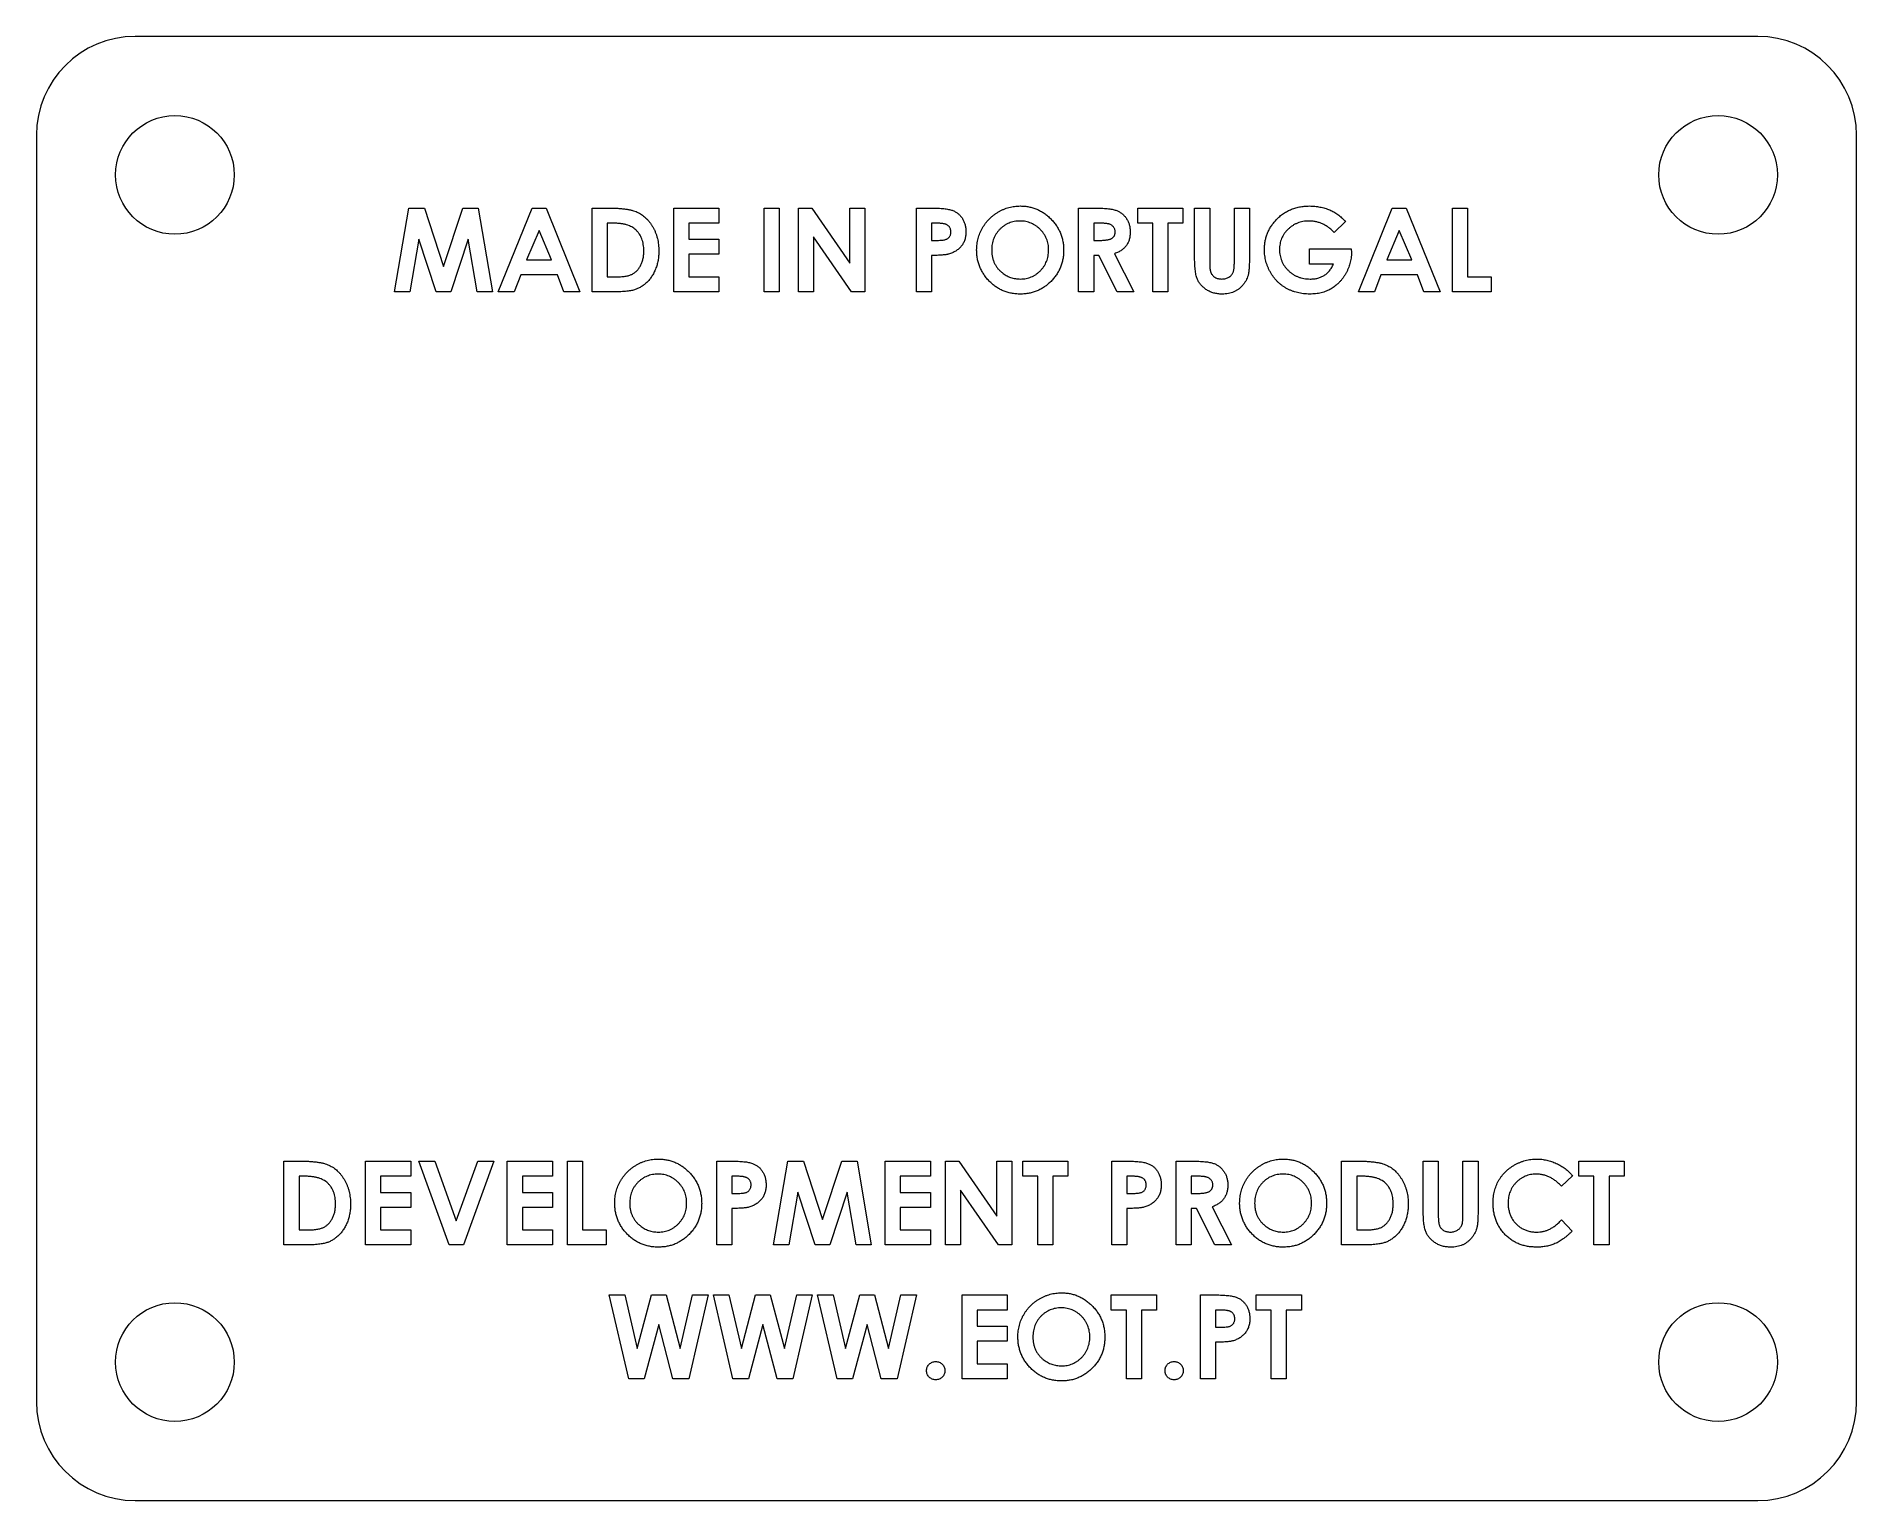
# Model space of a CAD drawing. Header units: millimetres. Extents: x -38.3 to 7.7, y -0.9 to 36.1.
import ezdxf

# ---------------------------------------------------------------- set-up
doc = ezdxf.new("R2010")
doc.units = ezdxf.units.MM

msp = doc.modelspace()

# ---------------------------------------------------------------- linework, layer by layer
at = {"color": 7, "linetype": 'Continuous', "lineweight": 15}
for p, q in [((5.2, 36.119), (-35.8, 36.119)), ((-38.3, 33.619), (-38.3, 1.619)), ((7.7, 1.619), (7.7, 33.619)), ((-29.246, 29.662), (-28.888, 31.778)), ((-28.888, 31.778), (-28.494, 31.778)), ((-28.494, 31.778), (-28.011, 30.302)), ((-28.011, 30.302), (-27.525, 31.778)), ((-27.525, 31.778), (-27.134, 31.778)), ((-27.134, 31.778), (-26.776, 29.662)), ((-26.627, 29.662), (-25.772, 31.778)), ((-25.772, 31.778), (-25.419, 31.778)), ((-25.419, 31.778), (-24.565, 29.662)), ((-24.253, 31.778), (-23.774, 31.778)), ((-24.253, 29.662), (-24.253, 31.778)), ((-22.19, 31.778), (-21.05, 31.778)), ((-22.19, 29.662), (-22.19, 31.778)), ((-21.05, 31.778), (-21.05, 31.398)), ((-19.911, 31.778), (-19.531, 31.778)), ((-19.911, 29.662), (-19.911, 31.778)), ((-19.531, 31.778), (-19.531, 29.662)), ((-19.042, 31.778), (-18.7, 31.778)), ((-19.042, 29.662), (-19.042, 31.778)), ((-18.7, 31.778), (-17.74, 30.386)), ((-17.74, 30.386), (-17.74, 31.778)), ((-17.74, 31.778), (-17.36, 31.778)), ((-17.36, 31.778), (-17.36, 29.662)), ((-16.057, 31.778), (-15.633, 31.778)), ((-16.057, 29.662), (-16.057, 31.778)), ((-11.96, 31.778), (-11.517, 31.778)), ((-11.96, 29.662), (-11.96, 31.778)), ((-10.467, 31.778), (-9.327, 31.778)), ((-10.467, 31.398), (-10.467, 31.778)), ((-9.327, 31.778), (-9.327, 31.398)), ((-9.029, 31.778), (-8.649, 31.778)), ((-9.029, 30.516), (-9.029, 31.778)), ((-8.649, 31.778), (-8.649, 30.401)), ((-8.025, 30.452), (-8.025, 31.778)), ((-8.025, 31.778), (-7.645, 31.778)), ((-7.645, 31.778), (-7.645, 30.516)), ((-4.89, 29.662), (-4.035, 31.778)), ((-4.035, 31.778), (-3.683, 31.778)), ((-3.683, 31.778), (-2.828, 29.662)), ((-2.516, 31.778), (-2.136, 31.778)), ((-2.516, 29.662), (-2.516, 31.778)), ((-2.136, 31.778), (-2.136, 30.042)), ((-23.873, 31.398), (-23.873, 30.042)), ((-23.728, 31.398), (-23.873, 31.398)), ((-21.05, 31.398), (-21.81, 31.398)), ((-21.81, 31.398), (-21.81, 30.991)), ((-15.558, 31.398), (-15.677, 31.398)), ((-15.677, 31.398), (-15.677, 30.964)), ((-11.45, 31.398), (-11.58, 31.398)), ((-11.58, 31.398), (-11.58, 30.964)), ((-10.087, 31.398), (-10.467, 31.398)), ((-10.087, 29.662), (-10.087, 31.398)), ((-9.707, 31.398), (-9.707, 29.662)), ((-9.327, 31.398), (-9.707, 31.398)), ((-5.217, 31.442), (-5.504, 31.167)), ((-28.635, 30.999), (-28.861, 29.662)), ((-28.198, 29.662), (-28.635, 30.999)), ((-27.387, 30.999), (-27.827, 29.662)), ((-27.161, 29.662), (-27.387, 30.999)), ((-25.596, 31.211), (-25.913, 30.476)), ((-25.279, 30.476), (-25.596, 31.211)), ((-21.81, 30.991), (-21.05, 30.991)), ((-21.05, 30.991), (-21.05, 30.612)), ((-18.662, 31.05), (-18.662, 29.662)), ((-17.705, 29.662), (-18.662, 31.05)), ((-15.677, 30.964), (-15.543, 30.964)), ((-11.58, 30.964), (-11.432, 30.964)), ((-3.859, 31.211), (-4.176, 30.476)), ((-3.542, 30.476), (-3.859, 31.211)), ((-25.913, 30.476), (-25.279, 30.476)), ((-21.81, 30.612), (-21.81, 30.042)), ((-21.05, 30.612), (-21.81, 30.612)), ((-15.677, 30.584), (-15.677, 29.662)), ((-11.451, 30.584), (-11.58, 30.584)), ((-11.58, 30.584), (-11.58, 29.662)), ((-10.984, 29.662), (-11.451, 30.584)), ((-11.051, 30.628), (-10.562, 29.662)), ((-6.125, 30.367), (-6.125, 30.747)), ((-6.125, 30.747), (-5.07, 30.747)), ((-5.518, 30.367), (-6.125, 30.367)), ((-5.07, 30.747), (-5.067, 30.657)), ((-4.176, 30.476), (-3.542, 30.476)), ((-26.057, 30.096), (-26.222, 29.662)), ((-25.135, 30.096), (-26.057, 30.096)), ((-24.97, 29.662), (-25.135, 30.096)), ((-23.873, 30.042), (-23.674, 30.042)), ((-21.81, 30.042), (-21.05, 30.042)), ((-21.05, 30.042), (-21.05, 29.662)), ((-4.321, 30.096), (-4.485, 29.662)), ((-3.398, 30.096), (-4.321, 30.096)), ((-3.234, 29.662), (-3.398, 30.096)), ((-2.136, 30.042), (-1.539, 30.042)), ((-1.539, 30.042), (-1.539, 29.662)), ((-28.861, 29.662), (-29.246, 29.662)), ((-27.827, 29.662), (-28.198, 29.662)), ((-26.776, 29.662), (-27.161, 29.662)), ((-26.222, 29.662), (-26.627, 29.662)), ((-24.565, 29.662), (-24.97, 29.662)), ((-23.767, 29.662), (-24.253, 29.662)), ((-21.05, 29.662), (-22.19, 29.662)), ((-19.531, 29.662), (-19.911, 29.662)), ((-18.662, 29.662), (-19.042, 29.662)), ((-17.36, 29.662), (-17.705, 29.662)), ((-15.677, 29.662), (-16.057, 29.662)), ((-11.58, 29.662), (-11.96, 29.662)), ((-10.562, 29.662), (-10.984, 29.662)), ((-9.707, 29.662), (-10.087, 29.662)), ((-4.485, 29.662), (-4.89, 29.662)), ((-2.828, 29.662), (-3.234, 29.662)), ((-1.539, 29.662), (-2.516, 29.662)), ((-32.043, 7.695), (-31.565, 7.695)), ((-32.043, 5.578), (-32.043, 7.695)), ((-29.981, 7.695), (-28.841, 7.695)), ((-29.981, 5.578), (-29.981, 7.695)), ((-28.841, 7.695), (-28.841, 7.315)), ((-28.638, 7.695), (-28.232, 7.695)), ((-27.872, 5.578), (-28.638, 7.695)), ((-28.232, 7.695), (-27.688, 6.191)), ((-27.688, 6.191), (-27.143, 7.695)), ((-26.738, 7.695), (-27.506, 5.578)), ((-27.143, 7.695), (-26.738, 7.695)), ((-26.399, 7.695), (-25.259, 7.695)), ((-26.399, 5.578), (-26.399, 7.695)), ((-25.259, 7.695), (-25.259, 7.315)), ((-24.879, 5.578), (-24.879, 7.695)), ((-24.879, 7.695), (-24.499, 7.695)), ((-24.499, 7.695), (-24.499, 5.958)), ((-21.107, 7.695), (-20.683, 7.695)), ((-21.107, 5.578), (-21.107, 7.695)), ((-19.669, 5.578), (-19.312, 7.695)), ((-19.312, 7.695), (-18.917, 7.695)), ((-18.917, 7.695), (-18.434, 6.218)), ((-18.434, 6.218), (-17.948, 7.695)), ((-17.948, 7.695), (-17.557, 7.695)), ((-17.557, 7.695), (-17.2, 5.578)), ((-16.847, 7.695), (-15.707, 7.695)), ((-16.847, 5.578), (-16.847, 7.695)), ((-15.707, 7.695), (-15.707, 7.315)), ((-15.327, 7.695), (-14.985, 7.695)), ((-15.327, 5.578), (-15.327, 7.695)), ((-14.985, 7.695), (-14.025, 6.302)), ((-14.025, 7.695), (-13.645, 7.695)), ((-14.025, 6.302), (-14.025, 7.695)), ((-13.645, 7.695), (-13.645, 5.578)), ((-13.373, 7.695), (-12.234, 7.695)), ((-13.373, 7.315), (-13.373, 7.695)), ((-12.234, 7.695), (-12.234, 7.315)), ((-11.121, 7.695), (-10.697, 7.695)), ((-11.121, 5.578), (-11.121, 7.695)), ((-9.493, 7.695), (-9.05, 7.695)), ((-9.493, 5.578), (-9.493, 7.695)), ((-5.314, 7.695), (-4.835, 7.695)), ((-5.314, 5.578), (-5.314, 7.695)), ((-3.251, 7.695), (-2.871, 7.695)), ((-3.251, 6.432), (-3.251, 7.695)), ((-2.871, 7.695), (-2.871, 6.317)), ((-2.247, 6.368), (-2.247, 7.695)), ((-2.247, 7.695), (-1.867, 7.695)), ((-1.867, 7.695), (-1.867, 6.432)), ((0.684, 7.695), (1.823, 7.695)), ((0.684, 7.315), (0.684, 7.695)), ((1.823, 7.695), (1.823, 7.315)), ((-31.663, 7.315), (-31.663, 5.958)), ((-31.518, 7.315), (-31.663, 7.315)), ((-28.841, 7.315), (-29.601, 7.315)), ((-29.601, 7.315), (-29.601, 6.908)), ((-29.601, 6.908), (-28.841, 6.908)), ((-28.841, 6.908), (-28.841, 6.528)), ((-25.259, 7.315), (-26.019, 7.315)), ((-26.019, 7.315), (-26.019, 6.908)), ((-26.019, 6.908), (-25.259, 6.908)), ((-25.259, 6.908), (-25.259, 6.528)), ((-20.608, 7.315), (-20.727, 7.315)), ((-20.727, 7.315), (-20.727, 6.881)), ((-19.058, 6.915), (-19.284, 5.578)), ((-18.621, 5.578), (-19.058, 6.915)), ((-17.81, 6.915), (-18.25, 5.578)), ((-17.584, 5.578), (-17.81, 6.915)), ((-15.707, 7.315), (-16.467, 7.315)), ((-16.467, 7.315), (-16.467, 6.908)), ((-16.467, 6.908), (-15.707, 6.908)), ((-15.707, 6.908), (-15.707, 6.528)), ((-14.947, 6.967), (-14.947, 5.578)), ((-13.989, 5.578), (-14.947, 6.967)), ((-12.993, 7.315), (-13.373, 7.315)), ((-12.993, 5.578), (-12.993, 7.315)), ((-12.613, 7.315), (-12.613, 5.578)), ((-12.234, 7.315), (-12.613, 7.315)), ((-10.621, 7.315), (-10.741, 7.315)), ((-10.741, 7.315), (-10.741, 6.881)), ((-8.983, 7.315), (-9.113, 7.315)), ((-9.113, 7.315), (-9.113, 6.881)), ((-4.934, 7.315), (-4.934, 5.958)), ((-4.789, 7.315), (-4.934, 7.315)), ((0.521, 7.327), (0.242, 7.061)), ((1.063, 7.315), (0.684, 7.315)), ((1.063, 5.578), (1.063, 7.315)), ((1.443, 7.315), (1.443, 5.578)), ((1.823, 7.315), (1.443, 7.315)), ((-28.841, 6.528), (-29.601, 6.528)), ((-29.601, 6.528), (-29.601, 5.958)), ((-25.259, 6.528), (-26.019, 6.528)), ((-26.019, 6.528), (-26.019, 5.958)), ((-20.727, 6.881), (-20.593, 6.881)), ((-20.727, 6.501), (-20.727, 5.578)), ((-15.707, 6.528), (-16.467, 6.528)), ((-16.467, 6.528), (-16.467, 5.958)), ((-10.741, 6.881), (-10.607, 6.881)), ((-10.741, 6.501), (-10.741, 5.578)), ((-9.113, 6.881), (-8.965, 6.881)), ((-8.984, 6.501), (-9.113, 6.501)), ((-9.113, 6.501), (-9.113, 5.578)), ((-8.517, 5.578), (-8.984, 6.501)), ((-8.584, 6.544), (-8.095, 5.578)), ((0.242, 6.211), (0.512, 5.928)), ((-31.557, 5.578), (-32.043, 5.578)), ((-31.663, 5.958), (-31.465, 5.958)), ((-28.841, 5.578), (-29.981, 5.578)), ((-29.601, 5.958), (-28.841, 5.958)), ((-28.841, 5.958), (-28.841, 5.578)), ((-27.506, 5.578), (-27.872, 5.578)), ((-25.259, 5.578), (-26.399, 5.578)), ((-26.019, 5.958), (-25.259, 5.958)), ((-25.259, 5.958), (-25.259, 5.578)), ((-23.902, 5.578), (-24.879, 5.578)), ((-24.499, 5.958), (-23.902, 5.958)), ((-23.902, 5.958), (-23.902, 5.578)), ((-20.727, 5.578), (-21.107, 5.578)), ((-19.284, 5.578), (-19.669, 5.578)), ((-18.25, 5.578), (-18.621, 5.578)), ((-17.2, 5.578), (-17.584, 5.578)), ((-15.707, 5.578), (-16.847, 5.578)), ((-16.467, 5.958), (-15.707, 5.958)), ((-15.707, 5.958), (-15.707, 5.578)), ((-14.947, 5.578), (-15.327, 5.578)), ((-13.645, 5.578), (-13.989, 5.578)), ((-12.613, 5.578), (-12.993, 5.578)), ((-10.741, 5.578), (-11.121, 5.578)), ((-9.113, 5.578), (-9.493, 5.578)), ((-8.095, 5.578), (-8.517, 5.578)), ((-4.828, 5.578), (-5.314, 5.578)), ((-4.934, 5.958), (-4.735, 5.958)), ((1.443, 5.578), (1.063, 5.578)), ((-23.331, 2.198), (-23.822, 4.314)), ((-23.822, 4.314), (-23.429, 4.314)), ((-23.429, 4.314), (-23.116, 2.963)), ((-23.116, 2.963), (-22.757, 4.314)), ((-22.757, 4.314), (-22.388, 4.314)), ((-22.388, 4.314), (-22.031, 2.963)), ((-22.031, 2.963), (-21.718, 4.314)), ((-21.325, 4.314), (-21.815, 2.198)), ((-21.718, 4.314), (-21.325, 4.314)), ((-20.699, 2.198), (-21.189, 4.314)), ((-21.189, 4.314), (-20.797, 4.314)), ((-20.797, 4.314), (-20.484, 2.963)), ((-20.484, 2.963), (-20.125, 4.314)), ((-20.125, 4.314), (-19.755, 4.314)), ((-19.755, 4.314), (-19.398, 2.963)), ((-19.398, 2.963), (-19.086, 4.314)), ((-18.693, 4.314), (-19.183, 2.198)), ((-19.086, 4.314), (-18.693, 4.314)), ((-18.067, 2.198), (-18.557, 4.314)), ((-18.557, 4.314), (-18.165, 4.314)), ((-18.165, 4.314), (-17.852, 2.963)), ((-17.852, 2.963), (-17.492, 4.314)), ((-17.492, 4.314), (-17.123, 4.314)), ((-17.123, 4.314), (-16.766, 2.963)), ((-16.766, 2.963), (-16.454, 4.314)), ((-16.061, 4.314), (-16.55, 2.198)), ((-16.454, 4.314), (-16.061, 4.314)), ((-14.907, 4.314), (-13.767, 4.314)), ((-14.907, 2.198), (-14.907, 4.314)), ((-13.767, 4.314), (-13.767, 3.934)), ((-11.135, 3.934), (-11.135, 4.314)), ((-11.135, 4.314), (-9.995, 4.314)), ((-9.995, 4.314), (-9.995, 3.934)), ((-8.883, 4.314), (-8.459, 4.314)), ((-8.883, 2.198), (-8.883, 4.314)), ((-7.472, 3.934), (-7.472, 4.314)), ((-7.472, 4.314), (-6.332, 4.314)), ((-6.332, 4.314), (-6.332, 3.934)), ((-14.527, 3.934), (-14.527, 3.527)), ((-13.767, 3.934), (-14.527, 3.934)), ((-10.755, 3.934), (-11.135, 3.934)), ((-10.755, 2.198), (-10.755, 3.934)), ((-9.995, 3.934), (-10.375, 3.934)), ((-10.375, 3.934), (-10.375, 2.198)), ((-8.383, 3.934), (-8.503, 3.934)), ((-8.503, 3.934), (-8.503, 3.5)), ((-7.092, 3.934), (-7.472, 3.934)), ((-7.092, 2.198), (-7.092, 3.934)), ((-6.712, 3.934), (-6.712, 2.198)), ((-6.332, 3.934), (-6.712, 3.934)), ((-22.573, 3.566), (-22.937, 2.198)), ((-22.212, 2.198), (-22.573, 3.566)), ((-19.941, 3.566), (-20.305, 2.198)), ((-19.579, 2.198), (-19.941, 3.566)), ((-17.309, 3.566), (-17.673, 2.198)), ((-16.947, 2.198), (-17.309, 3.566)), ((-14.527, 3.527), (-13.767, 3.527)), ((-13.767, 3.527), (-13.767, 3.147)), ((-8.503, 3.5), (-8.369, 3.5)), ((-14.527, 3.147), (-14.527, 2.578)), ((-13.767, 3.147), (-14.527, 3.147)), ((-8.503, 3.12), (-8.503, 2.198)), ((-14.527, 2.578), (-13.767, 2.578)), ((-13.767, 2.578), (-13.767, 2.198)), ((-22.937, 2.198), (-23.331, 2.198)), ((-21.815, 2.198), (-22.212, 2.198)), ((-20.305, 2.198), (-20.699, 2.198)), ((-19.183, 2.198), (-19.579, 2.198)), ((-17.673, 2.198), (-18.067, 2.198)), ((-16.55, 2.198), (-16.947, 2.198)), ((-13.767, 2.198), (-14.907, 2.198)), ((-10.375, 2.198), (-10.755, 2.198)), ((-8.503, 2.198), (-8.883, 2.198)), ((-6.712, 2.198), (-7.092, 2.198)), ((-35.8, -0.881), (5.2, -0.881))]:
    msp.add_line(p, q, dxfattribs=at)
for centre in [(-34.8, 32.619), (4.2, 32.619), (-34.8, 2.619), (4.2, 2.619)]:
    msp.add_circle(centre, 1.5, dxfattribs=at)
for centre, start, end in [((-35.8, 33.619), 90, 180), ((5.2, 33.619), 0, 90), ((-35.8, 1.619), 180, 270), ((5.2, 1.619), 270, 0)]:
    msp.add_arc(centre, 2.5, start, end, dxfattribs=at)
for points, knots in [([(-23.774, 31.778), (-23.737, 31.778), (-23.664, 31.778), (-23.56, 31.772), (-23.463, 31.763), (-23.373, 31.751), (-23.29, 31.735), (-23.215, 31.715), (-23.148, 31.692), (-23.087, 31.665), (-23.031, 31.634), (-22.978, 31.598), (-22.928, 31.558), (-22.88, 31.514), (-22.835, 31.465), (-22.792, 31.412), (-22.753, 31.354), (-22.715, 31.292), (-22.681, 31.227), (-22.651, 31.158), (-22.626, 31.087), (-22.606, 31.013), (-22.589, 30.936), (-22.578, 30.856), (-22.571, 30.774), (-22.57, 30.719), (-22.57, 30.69)], [0, 0, 0, 0, 0.060148, 0.116267, 0.168654, 0.217399, 0.262434, 0.303933, 0.34226, 0.377441, 0.411406, 0.445398, 0.479766, 0.514584, 0.550214, 0.587001, 0.624663, 0.663615, 0.703456, 0.74345, 0.784013, 0.825133, 0.867265, 0.910306, 0.954424, 1, 1, 1, 1]), ([(-15.633, 31.778), (-15.606, 31.778), (-15.552, 31.778), (-15.475, 31.775), (-15.404, 31.77), (-15.339, 31.763), (-15.28, 31.754), (-15.227, 31.744), (-15.179, 31.732), (-15.137, 31.717), (-15.1, 31.699), (-15.064, 31.68), (-15.032, 31.658), (-15, 31.634), (-14.971, 31.607), (-14.944, 31.579), (-14.919, 31.547), (-14.896, 31.513), (-14.876, 31.477), (-14.857, 31.44), (-14.843, 31.4), (-14.83, 31.359), (-14.821, 31.316), (-14.814, 31.271), (-14.81, 31.225), (-14.809, 31.193), (-14.809, 31.177)], [0, 0, 0, 0, 0.070781, 0.136552, 0.197012, 0.252923, 0.303687, 0.349719, 0.39124, 0.428479, 0.463057, 0.49715, 0.531002, 0.564226, 0.597701, 0.631421, 0.665597, 0.700451, 0.735881, 0.771092, 0.806975, 0.843534, 0.88094, 0.919294, 0.95918, 1, 1, 1, 1]), ([(-14.538, 30.721), (-14.537, 30.746), (-14.537, 30.796), (-14.529, 30.869), (-14.518, 30.942), (-14.501, 31.012), (-14.481, 31.082), (-14.455, 31.149), (-14.426, 31.215), (-14.392, 31.28), (-14.353, 31.342), (-14.311, 31.401), (-14.266, 31.456), (-14.217, 31.508), (-14.165, 31.557), (-14.109, 31.603), (-14.05, 31.645), (-13.988, 31.684), (-13.924, 31.719), (-13.857, 31.749), (-13.79, 31.775), (-13.721, 31.796), (-13.651, 31.813), (-13.58, 31.824), (-13.508, 31.832), (-13.459, 31.832), (-13.434, 31.833)], [0, 0, 0, 0, 0.043114, 0.085683, 0.127594, 0.169059, 0.210432, 0.251811, 0.293444, 0.335381, 0.377477, 0.418688, 0.459873, 0.500873, 0.541873, 0.583212, 0.624763, 0.666988, 0.70937, 0.751103, 0.792568, 0.833545, 0.874827, 0.916018, 0.957859, 1, 1, 1, 1]), ([(-13.434, 31.833), (-13.398, 31.832), (-13.325, 31.83), (-13.218, 31.814), (-13.115, 31.789), (-13.016, 31.753), (-12.921, 31.707), (-12.83, 31.651), (-12.743, 31.584), (-12.661, 31.508), (-12.586, 31.426), (-12.52, 31.337), (-12.464, 31.244), (-12.418, 31.147), (-12.383, 31.045), (-12.358, 30.938), (-12.342, 30.828), (-12.34, 30.752), (-12.34, 30.714)], [0, 0, 0, 0, 0.063396, 0.125157, 0.185649, 0.245977, 0.306108, 0.367351, 0.429902, 0.49454, 0.559373, 0.62241, 0.684357, 0.745807, 0.80743, 0.869996, 0.933928, 1, 1, 1, 1]), ([(-11.517, 31.778), (-11.488, 31.778), (-11.431, 31.778), (-11.35, 31.775), (-11.276, 31.771), (-11.208, 31.764), (-11.146, 31.755), (-11.091, 31.745), (-11.042, 31.733), (-11, 31.718), (-10.961, 31.701), (-10.926, 31.682), (-10.892, 31.66), (-10.86, 31.636), (-10.83, 31.609), (-10.801, 31.58), (-10.775, 31.548), (-10.751, 31.513), (-10.729, 31.477), (-10.709, 31.439), (-10.694, 31.399), (-10.68, 31.358), (-10.67, 31.315), (-10.663, 31.271), (-10.657, 31.224), (-10.657, 31.193), (-10.657, 31.177)], [0, 0, 0, 0, 0.072889, 0.140186, 0.202277, 0.258895, 0.310483, 0.357095, 0.398514, 0.435038, 0.469251, 0.502805, 0.53621, 0.569379, 0.602801, 0.636666, 0.670929, 0.705803, 0.741189, 0.776304, 0.812004, 0.847969, 0.884522, 0.921974, 0.960198, 1, 1, 1, 1]), ([(-6.987, 31.462), (-6.973, 31.478), (-6.946, 31.508), (-6.902, 31.55), (-6.857, 31.589), (-6.81, 31.625), (-6.762, 31.658), (-6.712, 31.688), (-6.661, 31.716), (-6.608, 31.741), (-6.554, 31.762), (-6.498, 31.781), (-6.44, 31.797), (-6.381, 31.81), (-6.32, 31.82), (-6.258, 31.827), (-6.195, 31.832), (-6.152, 31.833), (-6.13, 31.833)], [0, 0, 0, 0, 0.063787, 0.126616, 0.188343, 0.249479, 0.309864, 0.370656, 0.430675, 0.491278, 0.551874, 0.613065, 0.675167, 0.737705, 0.801473, 0.866116, 0.93226, 1, 1, 1, 1]), ([(-6.13, 31.833), (-6.107, 31.832), (-6.062, 31.832), (-5.994, 31.827), (-5.928, 31.819), (-5.863, 31.808), (-5.799, 31.794), (-5.736, 31.777), (-5.674, 31.757), (-5.634, 31.741), (-5.613, 31.733)], [0, 0, 0, 0, 0.128976, 0.256614, 0.382375, 0.50745, 0.631232, 0.754221, 0.877301, 1, 1, 1, 1]), ([(-23.15, 31.229), (-23.165, 31.243), (-23.198, 31.271), (-23.254, 31.305), (-23.316, 31.334), (-23.386, 31.358), (-23.462, 31.376), (-23.544, 31.389), (-23.634, 31.397), (-23.696, 31.398), (-23.728, 31.398)], [0, 0, 0, 0, 0.101663, 0.207636, 0.318745, 0.43668, 0.563507, 0.698681, 0.844447, 1, 1, 1, 1]), ([(-15.289, 31.356), (-15.295, 31.36), (-15.309, 31.367), (-15.334, 31.375), (-15.362, 31.383), (-15.394, 31.388), (-15.429, 31.393), (-15.469, 31.396), (-15.512, 31.398), (-15.542, 31.398), (-15.558, 31.398)], [0, 0, 0, 0, 0.082101, 0.173825, 0.278953, 0.396639, 0.527316, 0.671298, 0.828754, 1, 1, 1, 1]), ([(-15.189, 31.178), (-15.189, 31.187), (-15.19, 31.207), (-15.195, 31.234), (-15.202, 31.26), (-15.213, 31.284), (-15.227, 31.306), (-15.245, 31.325), (-15.265, 31.342), (-15.281, 31.352), (-15.289, 31.356)], [0, 0, 0, 0, 0.137788, 0.267341, 0.390444, 0.511778, 0.629509, 0.747829, 0.871885, 1, 1, 1, 1]), ([(-13.44, 31.453), (-13.465, 31.452), (-13.514, 31.451), (-13.586, 31.441), (-13.654, 31.425), (-13.72, 31.402), (-13.783, 31.372), (-13.842, 31.337), (-13.899, 31.294), (-13.952, 31.245), (-14, 31.192), (-14.042, 31.134), (-14.078, 31.073), (-14.107, 31.009), (-14.13, 30.94), (-14.146, 30.868), (-14.156, 30.793), (-14.157, 30.742), (-14.158, 30.716)], [0, 0, 0, 0, 0.0646087, 0.1275118, 0.1885213, 0.2487082, 0.3085983, 0.3688122, 0.4298875, 0.4928024, 0.5557433, 0.6174853, 0.678969, 0.7401977, 0.8023601, 0.8662448, 0.9317068, 1, 1, 1, 1]), ([(-12.719, 30.719), (-12.72, 30.744), (-12.721, 30.794), (-12.731, 30.866), (-12.748, 30.936), (-12.771, 31.003), (-12.8, 31.067), (-12.837, 31.128), (-12.88, 31.186), (-12.929, 31.24), (-12.982, 31.29), (-13.039, 31.333), (-13.099, 31.371), (-13.162, 31.4), (-13.227, 31.424), (-13.296, 31.441), (-13.367, 31.451), (-13.416, 31.452), (-13.44, 31.453)], [0, 0, 0, 0, 0.065939, 0.129791, 0.192175, 0.253617, 0.314719, 0.376282, 0.438973, 0.503175, 0.567329, 0.629651, 0.69065, 0.751238, 0.811754, 0.872788, 0.93554, 1, 1, 1, 1]), ([(-11.037, 31.182), (-11.037, 31.193), (-11.038, 31.215), (-11.047, 31.247), (-11.06, 31.277), (-11.078, 31.303), (-11.101, 31.327), (-11.128, 31.348), (-11.158, 31.364), (-11.187, 31.375), (-11.212, 31.381), (-11.235, 31.386), (-11.262, 31.39), (-11.293, 31.393), (-11.327, 31.396), (-11.365, 31.397), (-11.406, 31.398), (-11.435, 31.398), (-11.45, 31.398)], [0, 0, 0, 0, 0.063769, 0.125262, 0.185414, 0.246807, 0.309422, 0.372533, 0.437733, 0.50575, 0.544013, 0.58837, 0.640389, 0.697897, 0.763272, 0.834979, 0.913874, 1, 1, 1, 1]), ([(-7.265, 30.731), (-7.264, 30.765), (-7.263, 30.833), (-7.249, 30.934), (-7.228, 31.031), (-7.197, 31.125), (-7.158, 31.215), (-7.11, 31.301), (-7.053, 31.385), (-7.009, 31.436), (-6.987, 31.462)], [0, 0, 0, 0, 0.129256, 0.255242, 0.378902, 0.501424, 0.623259, 0.746437, 0.87137, 1, 1, 1, 1]), ([(-6.14, 31.453), (-6.166, 31.452), (-6.217, 31.451), (-6.292, 31.441), (-6.363, 31.424), (-6.432, 31.401), (-6.497, 31.372), (-6.559, 31.335), (-6.617, 31.292), (-6.672, 31.243), (-6.722, 31.19), (-6.765, 31.133), (-6.802, 31.073), (-6.833, 31.01), (-6.856, 30.944), (-6.873, 30.876), (-6.883, 30.804), (-6.884, 30.756), (-6.885, 30.731)], [0, 0, 0, 0, 0.067188, 0.131929, 0.195189, 0.257128, 0.318843, 0.380493, 0.443219, 0.507125, 0.570712, 0.632482, 0.693253, 0.753131, 0.813458, 0.873863, 0.93611, 1, 1, 1, 1]), ([(-5.504, 31.167), (-5.527, 31.189), (-5.571, 31.234), (-5.644, 31.292), (-5.72, 31.342), (-5.799, 31.382), (-5.88, 31.414), (-5.964, 31.437), (-6.052, 31.45), (-6.111, 31.452), (-6.14, 31.453)], [0, 0, 0, 0, 0.134447, 0.263807, 0.389241, 0.511496, 0.632427, 0.753439, 0.87526, 1, 1, 1, 1]), ([(-5.613, 31.733), (-5.596, 31.725), (-5.562, 31.71), (-5.512, 31.683), (-5.462, 31.652), (-5.412, 31.618), (-5.363, 31.579), (-5.313, 31.537), (-5.264, 31.491), (-5.233, 31.458), (-5.217, 31.442)], [0, 0, 0, 0, 0.111799, 0.227396, 0.345657, 0.4674, 0.594208, 0.724678, 0.859647, 1, 1, 1, 1]), ([(-22.95, 30.697), (-22.951, 30.725), (-22.951, 30.779), (-22.961, 30.858), (-22.977, 30.932), (-22.999, 31.001), (-23.026, 31.066), (-23.061, 31.125), (-23.102, 31.18), (-23.134, 31.213), (-23.15, 31.229)], [0, 0, 0, 0, 0.142277, 0.277429, 0.406477, 0.530595, 0.650143, 0.766851, 0.883502, 1, 1, 1, 1]), ([(-15.543, 30.964), (-15.518, 30.964), (-15.473, 30.965), (-15.412, 30.969), (-15.363, 30.975), (-15.324, 30.984), (-15.293, 30.998), (-15.266, 31.014), (-15.243, 31.034), (-15.224, 31.057), (-15.208, 31.083), (-15.197, 31.112), (-15.19, 31.144), (-15.189, 31.166), (-15.189, 31.178)], [0, 0, 0, 0, 0.1551596, 0.285496, 0.3905028, 0.470975, 0.5384455, 0.6036553, 0.6665872, 0.7301989, 0.7949447, 0.8602284, 0.9281207, 1, 1, 1, 1]), ([(-14.809, 31.177), (-14.809, 31.159), (-14.81, 31.125), (-14.815, 31.074), (-14.825, 31.025), (-14.837, 30.979), (-14.855, 30.935), (-14.874, 30.893), (-14.899, 30.853), (-14.926, 30.816), (-14.957, 30.781), (-14.99, 30.75), (-15.027, 30.721), (-15.065, 30.694), (-15.107, 30.671), (-15.151, 30.649), (-15.197, 30.631), (-15.23, 30.621), (-15.246, 30.617)], [0, 0, 0, 0, 0.068875, 0.135349, 0.199289, 0.26155, 0.322915, 0.382772, 0.442844, 0.502652, 0.562749, 0.62274, 0.682687, 0.743329, 0.805013, 0.868067, 0.933111, 1, 1, 1, 1]), ([(-11.432, 30.964), (-11.414, 30.964), (-11.379, 30.965), (-11.329, 30.967), (-11.284, 30.971), (-11.243, 30.977), (-11.206, 30.983), (-11.174, 30.992), (-11.146, 31.002), (-11.122, 31.014), (-11.102, 31.028), (-11.084, 31.043), (-11.07, 31.062), (-11.058, 31.082), (-11.048, 31.104), (-11.041, 31.128), (-11.038, 31.155), (-11.037, 31.173), (-11.037, 31.182)], [0, 0, 0, 0, 0.10554, 0.202086, 0.290685, 0.370553, 0.44267, 0.507675, 0.565573, 0.616455, 0.663331, 0.708862, 0.753412, 0.798515, 0.845064, 0.893873, 0.944708, 1, 1, 1, 1]), ([(-10.657, 31.177), (-10.657, 31.16), (-10.658, 31.128), (-10.662, 31.08), (-10.67, 31.034), (-10.681, 30.99), (-10.694, 30.948), (-10.712, 30.908), (-10.731, 30.87), (-10.755, 30.835), (-10.78, 30.801), (-10.81, 30.77), (-10.842, 30.741), (-10.878, 30.714), (-10.917, 30.689), (-10.958, 30.666), (-11.003, 30.645), (-11.034, 30.634), (-11.051, 30.628)], [0, 0, 0, 0, 0.068741, 0.134789, 0.198536, 0.260386, 0.320962, 0.379904, 0.438503, 0.496154, 0.554265, 0.612749, 0.672513, 0.733646, 0.79679, 0.861936, 0.929398, 1, 1, 1, 1]), ([(-22.57, 30.69), (-22.571, 30.65), (-22.573, 30.572), (-22.589, 30.457), (-22.614, 30.346), (-22.65, 30.241), (-22.694, 30.143), (-22.746, 30.053), (-22.807, 29.972), (-22.875, 29.9), (-22.948, 29.838), (-23.024, 29.785), (-23.104, 29.743), (-23.174, 29.716), (-23.235, 29.7), (-23.289, 29.69), (-23.35, 29.681), (-23.418, 29.674), (-23.494, 29.668), (-23.578, 29.665), (-23.67, 29.662), (-23.734, 29.662), (-23.767, 29.662)], [0, 0, 0, 0, 0.0657729, 0.1294779, 0.1914301, 0.2524457, 0.311787, 0.3688175, 0.4240915, 0.4784921, 0.5313937, 0.582004, 0.6312013, 0.679503, 0.7055614, 0.7352217, 0.7691325, 0.8068583, 0.8489298, 0.8951167, 0.9454698, 1, 1, 1, 1]), ([(-23.674, 30.042), (-23.651, 30.042), (-23.605, 30.042), (-23.54, 30.046), (-23.479, 30.05), (-23.423, 30.057), (-23.373, 30.066), (-23.327, 30.077), (-23.286, 30.09), (-23.25, 30.105), (-23.217, 30.123), (-23.187, 30.144), (-23.157, 30.167), (-23.129, 30.192), (-23.103, 30.221), (-23.078, 30.252), (-23.055, 30.286), (-23.033, 30.323), (-23.014, 30.362), (-22.996, 30.403), (-22.982, 30.447), (-22.97, 30.493), (-22.961, 30.541), (-22.954, 30.591), (-22.951, 30.643), (-22.95, 30.679), (-22.95, 30.697)], [0, 0, 0, 0, 0.062615, 0.120429, 0.174199, 0.223725, 0.269028, 0.310765, 0.348115, 0.382378, 0.414753, 0.447195, 0.480045, 0.513739, 0.547963, 0.582918, 0.619315, 0.657124, 0.695687, 0.735514, 0.775823, 0.817652, 0.860743, 0.905387, 0.951998, 1, 1, 1, 1]), ([(-15.246, 30.617), (-15.257, 30.614), (-15.28, 30.608), (-15.319, 30.602), (-15.364, 30.597), (-15.415, 30.592), (-15.472, 30.589), (-15.535, 30.586), (-15.604, 30.584), (-15.652, 30.584), (-15.677, 30.584)], [0, 0, 0, 0, 0.0773727, 0.1676143, 0.2721083, 0.390016, 0.5213633, 0.6672723, 0.8268095, 1, 1, 1, 1]), ([(-13.431, 29.607), (-13.47, 29.608), (-13.547, 29.61), (-13.659, 29.627), (-13.766, 29.651), (-13.868, 29.688), (-13.965, 29.735), (-14.057, 29.792), (-14.143, 29.86), (-14.224, 29.936), (-14.297, 30.02), (-14.362, 30.108), (-14.416, 30.201), (-14.46, 30.298), (-14.495, 30.398), (-14.52, 30.502), (-14.535, 30.61), (-14.537, 30.684), (-14.538, 30.721)], [0, 0, 0, 0, 0.0667487, 0.131152, 0.1937322, 0.2553255, 0.3163882, 0.3780269, 0.4404057, 0.5045574, 0.5686583, 0.6309862, 0.6922881, 0.7526154, 0.8131995, 0.8740161, 0.9361584, 1, 1, 1, 1]), ([(-14.158, 30.716), (-14.157, 30.687), (-14.155, 30.63), (-14.143, 30.547), (-14.123, 30.469), (-14.094, 30.395), (-14.057, 30.326), (-14.012, 30.262), (-13.959, 30.203), (-13.918, 30.168), (-13.897, 30.15)], [0, 0, 0, 0, 0.134807, 0.264199, 0.388462, 0.509942, 0.63041, 0.750671, 0.873455, 1, 1, 1, 1]), ([(-13.433, 29.987), (-13.408, 29.988), (-13.36, 29.989), (-13.29, 29.999), (-13.223, 30.016), (-13.158, 30.039), (-13.096, 30.069), (-13.036, 30.105), (-12.98, 30.149), (-12.927, 30.197), (-12.879, 30.251), (-12.836, 30.309), (-12.8, 30.37), (-12.771, 30.434), (-12.747, 30.5), (-12.732, 30.571), (-12.721, 30.644), (-12.72, 30.693), (-12.719, 30.719)], [0, 0, 0, 0, 0.0641474, 0.1262121, 0.1868413, 0.2469359, 0.3072564, 0.3681505, 0.4300708, 0.4938754, 0.5579807, 0.6208695, 0.6825247, 0.7440357, 0.8058887, 0.8689681, 0.9332474, 1, 1, 1, 1]), ([(-12.34, 30.714), (-12.341, 30.676), (-12.342, 30.601), (-12.358, 30.491), (-12.383, 30.386), (-12.417, 30.285), (-12.463, 30.189), (-12.518, 30.096), (-12.583, 30.009), (-12.657, 29.927), (-12.738, 29.853), (-12.825, 29.787), (-12.915, 29.731), (-13.01, 29.686), (-13.109, 29.65), (-13.213, 29.626), (-13.321, 29.61), (-13.394, 29.608), (-13.431, 29.607)], [0, 0, 0, 0, 0.0657223, 0.1295079, 0.1917221, 0.2531611, 0.3143157, 0.3759517, 0.4386196, 0.5029729, 0.5671286, 0.6295523, 0.6904768, 0.7510723, 0.8116679, 0.8729294, 0.9355014, 1, 1, 1, 1]), ([(-8.336, 29.607), (-8.354, 29.608), (-8.39, 29.608), (-8.443, 29.614), (-8.494, 29.622), (-8.543, 29.633), (-8.591, 29.648), (-8.637, 29.666), (-8.681, 29.688), (-8.723, 29.713), (-8.763, 29.739), (-8.799, 29.769), (-8.833, 29.799), (-8.864, 29.832), (-8.892, 29.866), (-8.917, 29.901), (-8.939, 29.939), (-8.959, 29.979), (-8.976, 30.023), (-8.99, 30.073), (-9.002, 30.13), (-9.012, 30.194), (-9.02, 30.265), (-9.025, 30.342), (-9.028, 30.427), (-9.029, 30.485), (-9.029, 30.516)], [0, 0, 0, 0, 0.0417149, 0.0823027, 0.1215718, 0.1600671, 0.1979938, 0.2355662, 0.2730049, 0.3100903, 0.3468461, 0.3824836, 0.417271, 0.4513316, 0.4848527, 0.5180309, 0.5510685, 0.584171, 0.6194667, 0.6591579, 0.7034715, 0.7528401, 0.8068443, 0.8661419, 0.9305017, 1, 1, 1, 1]), ([(-8.649, 30.401), (-8.649, 30.387), (-8.649, 30.359), (-8.647, 30.32), (-8.645, 30.283), (-8.642, 30.25), (-8.637, 30.22), (-8.632, 30.193), (-8.626, 30.17), (-8.616, 30.144), (-8.601, 30.114), (-8.577, 30.082), (-8.549, 30.054), (-8.516, 30.03), (-8.478, 30.011), (-8.437, 29.997), (-8.392, 29.989), (-8.36, 29.988), (-8.344, 29.987)], [0, 0, 0, 0, 0.072219, 0.13949, 0.20037, 0.256433, 0.307804, 0.353659, 0.39442, 0.430156, 0.496666, 0.562018, 0.628755, 0.69741, 0.768079, 0.841338, 0.918336, 1, 1, 1, 1]), ([(-8.344, 29.987), (-8.327, 29.988), (-8.293, 29.989), (-8.245, 29.998), (-8.201, 30.014), (-8.161, 30.035), (-8.125, 30.062), (-8.095, 30.091), (-8.071, 30.125), (-8.056, 30.156), (-8.047, 30.184), (-8.041, 30.209), (-8.036, 30.239), (-8.032, 30.273), (-8.029, 30.312), (-8.026, 30.355), (-8.025, 30.402), (-8.025, 30.435), (-8.025, 30.452)], [0, 0, 0, 0, 0.078833, 0.15371, 0.224678, 0.294809, 0.362715, 0.427103, 0.48865, 0.5509, 0.585046, 0.625272, 0.671466, 0.72455, 0.783265, 0.849073, 0.921296, 1, 1, 1, 1]), ([(-7.645, 30.516), (-7.645, 30.49), (-7.645, 30.441), (-7.647, 30.37), (-7.65, 30.306), (-7.653, 30.247), (-7.658, 30.195), (-7.664, 30.149), (-7.671, 30.108), (-7.682, 30.063), (-7.7, 30.01), (-7.73, 29.949), (-7.767, 29.89), (-7.812, 29.833), (-7.862, 29.779), (-7.917, 29.732), (-7.975, 29.693), (-8.038, 29.661), (-8.105, 29.637), (-8.178, 29.62), (-8.255, 29.609), (-8.308, 29.608), (-8.336, 29.607)], [0, 0, 0, 0, 0.05854, 0.112568, 0.16178, 0.206487, 0.246457, 0.282, 0.313213, 0.339806, 0.389413, 0.440473, 0.493955, 0.549978, 0.606488, 0.661319, 0.714691, 0.767918, 0.821939, 0.878107, 0.937203, 1, 1, 1, 1]), ([(-6.119, 29.607), (-6.146, 29.608), (-6.2, 29.609), (-6.279, 29.615), (-6.356, 29.627), (-6.43, 29.643), (-6.503, 29.662), (-6.573, 29.687), (-6.641, 29.717), (-6.707, 29.75), (-6.77, 29.788), (-6.829, 29.829), (-6.885, 29.875), (-6.938, 29.924), (-6.987, 29.977), (-7.034, 30.034), (-7.076, 30.095), (-7.116, 30.159), (-7.151, 30.225), (-7.181, 30.294), (-7.207, 30.363), (-7.228, 30.435), (-7.245, 30.507), (-7.257, 30.58), (-7.263, 30.655), (-7.264, 30.705), (-7.265, 30.731)], [0, 0, 0, 0, 0.045173, 0.089546, 0.132813, 0.175102, 0.21703, 0.25838, 0.299576, 0.340708, 0.381538, 0.421942, 0.462115, 0.502433, 0.542752, 0.583407, 0.624663, 0.666792, 0.708988, 0.750686, 0.792055, 0.833203, 0.874439, 0.915873, 0.957656, 1, 1, 1, 1]), ([(-6.885, 30.731), (-6.884, 30.706), (-6.883, 30.655), (-6.872, 30.582), (-6.855, 30.511), (-6.83, 30.443), (-6.799, 30.378), (-6.76, 30.317), (-6.715, 30.258), (-6.663, 30.203), (-6.606, 30.152), (-6.545, 30.108), (-6.481, 30.07), (-6.413, 30.041), (-6.342, 30.017), (-6.268, 30), (-6.191, 29.989), (-6.138, 29.988), (-6.112, 29.987)], [0, 0, 0, 0, 0.063879, 0.125851, 0.186472, 0.246476, 0.306258, 0.366951, 0.428861, 0.492569, 0.556606, 0.619087, 0.681049, 0.742785, 0.804896, 0.867849, 0.932933, 1, 1, 1, 1]), ([(-5.067, 30.657), (-5.067, 30.634), (-5.068, 30.587), (-5.075, 30.518), (-5.087, 30.45), (-5.102, 30.383), (-5.122, 30.317), (-5.147, 30.252), (-5.177, 30.187), (-5.21, 30.124), (-5.247, 30.063), (-5.287, 30.006), (-5.329, 29.952), (-5.375, 29.902), (-5.423, 29.855), (-5.473, 29.813), (-5.527, 29.774), (-5.582, 29.739), (-5.641, 29.708), (-5.702, 29.681), (-5.766, 29.658), (-5.832, 29.64), (-5.9, 29.625), (-5.971, 29.615), (-6.044, 29.609), (-6.094, 29.608), (-6.119, 29.607)], [0, 0, 0, 0, 0.041954, 0.083833, 0.125322, 0.166815, 0.208475, 0.250643, 0.293094, 0.336442, 0.379594, 0.421656, 0.462988, 0.503718, 0.543863, 0.583608, 0.623143, 0.663013, 0.702932, 0.742888, 0.783652, 0.824851, 0.866926, 0.910066, 0.954212, 1, 1, 1, 1]), ([(-6.112, 29.987), (-6.094, 29.988), (-6.06, 29.988), (-6.01, 29.993), (-5.962, 30), (-5.916, 30.009), (-5.872, 30.023), (-5.83, 30.039), (-5.791, 30.057), (-5.753, 30.079), (-5.717, 30.104), (-5.683, 30.132), (-5.651, 30.163), (-5.62, 30.197), (-5.592, 30.235), (-5.565, 30.276), (-5.54, 30.32), (-5.525, 30.351), (-5.518, 30.367)], [0, 0, 0, 0, 0.069349, 0.136147, 0.200555, 0.262794, 0.323422, 0.382464, 0.440964, 0.498292, 0.555828, 0.614284, 0.673681, 0.734765, 0.797555, 0.862276, 0.929671, 1, 1, 1, 1]), ([(-13.897, 30.15), (-13.88, 30.137), (-13.847, 30.111), (-13.793, 30.078), (-13.738, 30.05), (-13.68, 30.027), (-13.621, 30.009), (-13.56, 29.997), (-13.497, 29.989), (-13.454, 29.988), (-13.433, 29.987)], [0, 0, 0, 0, 0.127991, 0.253098, 0.376184, 0.498936, 0.621526, 0.745707, 0.871575, 1, 1, 1, 1]), ([(-31.565, 7.695), (-31.527, 7.694), (-31.455, 7.694), (-31.351, 7.688), (-31.253, 7.679), (-31.164, 7.667), (-31.081, 7.652), (-31.006, 7.632), (-30.939, 7.609), (-30.878, 7.581), (-30.822, 7.55), (-30.769, 7.515), (-30.719, 7.475), (-30.671, 7.43), (-30.626, 7.381), (-30.583, 7.328), (-30.544, 7.27), (-30.506, 7.208), (-30.472, 7.143), (-30.442, 7.074), (-30.417, 7.003), (-30.396, 6.929), (-30.38, 6.852), (-30.369, 6.773), (-30.362, 6.691), (-30.361, 6.635), (-30.361, 6.607)], [0, 0, 0, 0, 0.060148, 0.116267, 0.168654, 0.217399, 0.262434, 0.303933, 0.34226, 0.377441, 0.411406, 0.445398, 0.479766, 0.514584, 0.550214, 0.587001, 0.624663, 0.663615, 0.703456, 0.74345, 0.784013, 0.825133, 0.867265, 0.910306, 0.954424, 1, 1, 1, 1]), ([(-23.685, 6.637), (-23.685, 6.662), (-23.684, 6.712), (-23.677, 6.786), (-23.665, 6.858), (-23.649, 6.929), (-23.629, 6.998), (-23.603, 7.065), (-23.574, 7.132), (-23.539, 7.196), (-23.501, 7.258), (-23.459, 7.317), (-23.414, 7.372), (-23.365, 7.425), (-23.312, 7.474), (-23.257, 7.52), (-23.198, 7.561), (-23.136, 7.6), (-23.071, 7.636), (-23.005, 7.666), (-22.937, 7.692), (-22.869, 7.712), (-22.799, 7.729), (-22.728, 7.74), (-22.655, 7.748), (-22.606, 7.749), (-22.582, 7.749)], [0, 0, 0, 0, 0.043114, 0.085683, 0.127594, 0.169059, 0.210432, 0.251811, 0.293444, 0.335381, 0.377477, 0.418688, 0.459873, 0.500873, 0.541873, 0.583212, 0.624763, 0.666988, 0.70937, 0.751103, 0.792568, 0.833545, 0.874827, 0.916018, 0.957859, 1, 1, 1, 1]), ([(-22.588, 7.369), (-22.613, 7.368), (-22.662, 7.367), (-22.733, 7.357), (-22.802, 7.341), (-22.868, 7.318), (-22.93, 7.289), (-22.99, 7.253), (-23.046, 7.21), (-23.099, 7.162), (-23.147, 7.108), (-23.19, 7.051), (-23.225, 6.989), (-23.255, 6.925), (-23.277, 6.856), (-23.293, 6.785), (-23.303, 6.71), (-23.305, 6.658), (-23.305, 6.632)], [0, 0, 0, 0, 0.064609, 0.127512, 0.188521, 0.248708, 0.308598, 0.368812, 0.429888, 0.492802, 0.555743, 0.617485, 0.678969, 0.740198, 0.80236, 0.866245, 0.931707, 1, 1, 1, 1]), ([(-21.867, 6.635), (-21.868, 6.66), (-21.869, 6.71), (-21.879, 6.783), (-21.896, 6.853), (-21.919, 6.919), (-21.948, 6.984), (-21.984, 7.044), (-22.027, 7.102), (-22.076, 7.156), (-22.129, 7.206), (-22.187, 7.25), (-22.246, 7.287), (-22.309, 7.317), (-22.375, 7.34), (-22.443, 7.357), (-22.515, 7.367), (-22.563, 7.368), (-22.588, 7.369)], [0, 0, 0, 0, 0.065939, 0.129791, 0.192175, 0.253617, 0.314719, 0.376282, 0.438973, 0.503175, 0.567329, 0.629651, 0.69065, 0.751238, 0.811754, 0.872788, 0.93554, 1, 1, 1, 1]), ([(-22.582, 7.749), (-22.545, 7.748), (-22.473, 7.746), (-22.366, 7.73), (-22.263, 7.705), (-22.164, 7.669), (-22.069, 7.623), (-21.978, 7.567), (-21.891, 7.5), (-21.809, 7.424), (-21.734, 7.342), (-21.668, 7.253), (-21.612, 7.16), (-21.566, 7.063), (-21.531, 6.961), (-21.506, 6.855), (-21.49, 6.744), (-21.488, 6.668), (-21.487, 6.63)], [0, 0, 0, 0, 0.0633956, 0.1251573, 0.1856495, 0.2459767, 0.3061084, 0.3673506, 0.4299021, 0.49454, 0.5593726, 0.6224097, 0.6843574, 0.7458066, 0.8074303, 0.8699955, 0.9339279, 1, 1, 1, 1]), ([(-20.683, 7.695), (-20.656, 7.695), (-20.602, 7.694), (-20.525, 7.691), (-20.454, 7.686), (-20.389, 7.68), (-20.33, 7.671), (-20.277, 7.66), (-20.229, 7.648), (-20.187, 7.633), (-20.15, 7.615), (-20.114, 7.597), (-20.082, 7.574), (-20.05, 7.551), (-20.021, 7.524), (-19.994, 7.495), (-19.969, 7.463), (-19.946, 7.429), (-19.926, 7.394), (-19.907, 7.356), (-19.893, 7.316), (-19.88, 7.275), (-19.871, 7.232), (-19.864, 7.187), (-19.86, 7.141), (-19.859, 7.109), (-19.859, 7.093)], [0, 0, 0, 0, 0.070781, 0.136552, 0.197012, 0.252923, 0.303687, 0.349719, 0.39124, 0.428479, 0.463057, 0.49715, 0.531002, 0.564226, 0.597701, 0.631421, 0.665597, 0.700451, 0.735881, 0.771092, 0.806975, 0.843534, 0.88094, 0.919294, 0.95918, 1, 1, 1, 1]), ([(-10.697, 7.695), (-10.669, 7.695), (-10.616, 7.694), (-10.539, 7.691), (-10.468, 7.686), (-10.402, 7.68), (-10.343, 7.671), (-10.29, 7.66), (-10.243, 7.648), (-10.201, 7.633), (-10.164, 7.615), (-10.128, 7.597), (-10.095, 7.574), (-10.064, 7.551), (-10.035, 7.524), (-10.008, 7.495), (-9.983, 7.463), (-9.96, 7.429), (-9.939, 7.394), (-9.921, 7.356), (-9.906, 7.316), (-9.894, 7.275), (-9.884, 7.232), (-9.878, 7.187), (-9.873, 7.141), (-9.873, 7.109), (-9.873, 7.093)], [0, 0, 0, 0, 0.070781, 0.136552, 0.197012, 0.252923, 0.303687, 0.349719, 0.39124, 0.428479, 0.463057, 0.49715, 0.531002, 0.564226, 0.597701, 0.631421, 0.665597, 0.700451, 0.735881, 0.771092, 0.806975, 0.843534, 0.88094, 0.919294, 0.95918, 1, 1, 1, 1]), ([(-9.05, 7.695), (-9.021, 7.695), (-8.965, 7.694), (-8.883, 7.691), (-8.809, 7.687), (-8.741, 7.68), (-8.679, 7.671), (-8.624, 7.661), (-8.576, 7.649), (-8.533, 7.634), (-8.495, 7.617), (-8.459, 7.598), (-8.425, 7.576), (-8.393, 7.552), (-8.363, 7.525), (-8.334, 7.496), (-8.308, 7.464), (-8.284, 7.43), (-8.262, 7.394), (-8.242, 7.356), (-8.227, 7.316), (-8.213, 7.274), (-8.203, 7.231), (-8.196, 7.187), (-8.191, 7.141), (-8.19, 7.109), (-8.19, 7.093)], [0, 0, 0, 0, 0.072889, 0.140186, 0.202277, 0.258895, 0.310483, 0.357095, 0.398514, 0.435038, 0.469251, 0.502805, 0.53621, 0.569379, 0.602801, 0.636666, 0.670929, 0.705803, 0.741189, 0.776304, 0.812004, 0.847969, 0.884522, 0.921974, 0.960198, 1, 1, 1, 1]), ([(-7.892, 6.637), (-7.891, 6.662), (-7.891, 6.712), (-7.883, 6.786), (-7.872, 6.858), (-7.855, 6.929), (-7.835, 6.998), (-7.809, 7.065), (-7.78, 7.132), (-7.746, 7.196), (-7.707, 7.258), (-7.665, 7.317), (-7.62, 7.372), (-7.571, 7.425), (-7.519, 7.474), (-7.463, 7.52), (-7.404, 7.561), (-7.342, 7.6), (-7.278, 7.636), (-7.211, 7.666), (-7.144, 7.692), (-7.075, 7.712), (-7.005, 7.729), (-6.934, 7.74), (-6.862, 7.748), (-6.813, 7.749), (-6.788, 7.749)], [0, 0, 0, 0, 0.043114, 0.085683, 0.127594, 0.169059, 0.210432, 0.251811, 0.293444, 0.335381, 0.377477, 0.418688, 0.459873, 0.500873, 0.541873, 0.583212, 0.624763, 0.666988, 0.70937, 0.751103, 0.792568, 0.833545, 0.874827, 0.916018, 0.957859, 1, 1, 1, 1]), ([(-6.794, 7.369), (-6.819, 7.368), (-6.868, 7.367), (-6.94, 7.357), (-7.008, 7.341), (-7.074, 7.318), (-7.137, 7.289), (-7.196, 7.253), (-7.253, 7.21), (-7.306, 7.162), (-7.354, 7.108), (-7.396, 7.051), (-7.432, 6.989), (-7.461, 6.925), (-7.484, 6.856), (-7.5, 6.785), (-7.51, 6.71), (-7.511, 6.658), (-7.512, 6.632)], [0, 0, 0, 0, 0.064609, 0.127512, 0.188521, 0.248708, 0.308598, 0.368812, 0.429888, 0.492802, 0.555743, 0.617485, 0.678969, 0.740198, 0.80236, 0.866245, 0.931707, 1, 1, 1, 1]), ([(-6.073, 6.635), (-6.074, 6.66), (-6.075, 6.71), (-6.085, 6.783), (-6.102, 6.853), (-6.125, 6.919), (-6.154, 6.984), (-6.191, 7.044), (-6.234, 7.102), (-6.283, 7.156), (-6.336, 7.206), (-6.393, 7.25), (-6.453, 7.287), (-6.516, 7.317), (-6.581, 7.34), (-6.65, 7.357), (-6.721, 7.367), (-6.77, 7.368), (-6.794, 7.369)], [0, 0, 0, 0, 0.065939, 0.129791, 0.192175, 0.253617, 0.314719, 0.376282, 0.438973, 0.503175, 0.567329, 0.629651, 0.69065, 0.751238, 0.811754, 0.872788, 0.93554, 1, 1, 1, 1]), ([(-6.788, 7.749), (-6.752, 7.748), (-6.679, 7.746), (-6.572, 7.73), (-6.469, 7.705), (-6.37, 7.669), (-6.275, 7.623), (-6.184, 7.567), (-6.097, 7.5), (-6.016, 7.424), (-5.94, 7.342), (-5.874, 7.253), (-5.819, 7.16), (-5.772, 7.063), (-5.737, 6.961), (-5.712, 6.855), (-5.696, 6.744), (-5.695, 6.668), (-5.694, 6.63)], [0, 0, 0, 0, 0.0633956, 0.1251573, 0.1856495, 0.2459767, 0.3061084, 0.3673506, 0.4299021, 0.49454, 0.5593726, 0.6224097, 0.6843574, 0.7458066, 0.8074303, 0.8699955, 0.9339279, 1, 1, 1, 1]), ([(-4.835, 7.695), (-4.798, 7.694), (-4.725, 7.694), (-4.621, 7.688), (-4.524, 7.679), (-4.434, 7.667), (-4.351, 7.652), (-4.276, 7.632), (-4.209, 7.609), (-4.148, 7.581), (-4.092, 7.55), (-4.039, 7.515), (-3.989, 7.475), (-3.941, 7.43), (-3.896, 7.381), (-3.854, 7.328), (-3.814, 7.27), (-3.776, 7.208), (-3.742, 7.143), (-3.712, 7.074), (-3.687, 7.003), (-3.667, 6.929), (-3.651, 6.852), (-3.639, 6.773), (-3.632, 6.691), (-3.632, 6.635), (-3.631, 6.607)], [0, 0, 0, 0, 0.0601482, 0.1162671, 0.168654, 0.217399, 0.2624335, 0.3039327, 0.34226, 0.3774413, 0.4114061, 0.4453984, 0.4797664, 0.5145845, 0.5502137, 0.5870009, 0.624663, 0.6636155, 0.7034564, 0.7434502, 0.7840134, 0.8251325, 0.8672647, 0.9103065, 0.9544242, 1, 1, 1, 1]), ([(-1.487, 6.64), (-1.487, 6.666), (-1.486, 6.717), (-1.479, 6.793), (-1.469, 6.867), (-1.453, 6.939), (-1.434, 7.008), (-1.409, 7.076), (-1.381, 7.14), (-1.348, 7.203), (-1.311, 7.263), (-1.27, 7.32), (-1.226, 7.375), (-1.177, 7.426), (-1.125, 7.474), (-1.069, 7.519), (-1.009, 7.561), (-0.946, 7.6), (-0.88, 7.635), (-0.813, 7.665), (-0.744, 7.691), (-0.675, 7.713), (-0.603, 7.728), (-0.531, 7.741), (-0.457, 7.747), (-0.407, 7.748), (-0.382, 7.749)], [0, 0, 0, 0, 0.0446633, 0.0885118, 0.1309256, 0.172904, 0.2140001, 0.254985, 0.2952913, 0.3357724, 0.3761808, 0.4161784, 0.4563501, 0.4965122, 0.5370406, 0.5781187, 0.6197246, 0.662422, 0.705299, 0.74743, 0.789433, 0.8312674, 0.8728251, 0.9148701, 0.957027, 1, 1, 1, 1]), ([(-0.397, 7.369), (-0.422, 7.368), (-0.47, 7.367), (-0.541, 7.357), (-0.609, 7.341), (-0.674, 7.318), (-0.736, 7.288), (-0.795, 7.251), (-0.851, 7.208), (-0.903, 7.159), (-0.951, 7.106), (-0.993, 7.049), (-1.028, 6.988), (-1.057, 6.925), (-1.08, 6.858), (-1.096, 6.788), (-1.105, 6.715), (-1.107, 6.666), (-1.107, 6.641)], [0, 0, 0, 0, 0.064715, 0.127707, 0.188882, 0.249158, 0.309661, 0.370225, 0.432332, 0.495782, 0.559304, 0.621861, 0.683322, 0.744523, 0.806088, 0.868994, 0.933419, 1, 1, 1, 1]), ([(0.242, 7.061), (0.219, 7.086), (0.172, 7.133), (0.098, 7.197), (0.021, 7.249), (-0.058, 7.294), (-0.14, 7.327), (-0.224, 7.352), (-0.31, 7.366), (-0.368, 7.368), (-0.397, 7.369)], [0, 0, 0, 0, 0.139406, 0.272304, 0.399525, 0.522811, 0.642663, 0.761023, 0.879801, 1, 1, 1, 1]), ([(-0.382, 7.749), (-0.361, 7.749), (-0.319, 7.748), (-0.255, 7.743), (-0.193, 7.734), (-0.131, 7.722), (-0.069, 7.707), (-0.008, 7.687), (0.052, 7.666), (0.112, 7.64), (0.17, 7.611), (0.226, 7.579), (0.281, 7.545), (0.333, 7.507), (0.383, 7.466), (0.431, 7.423), (0.477, 7.377), (0.506, 7.344), (0.521, 7.327)], [0, 0, 0, 0, 0.0622758, 0.1239041, 0.1850672, 0.2468402, 0.3084353, 0.3702413, 0.4325866, 0.4959246, 0.5593511, 0.6219427, 0.6843929, 0.7469858, 0.8094415, 0.8725078, 0.9357693, 1, 1, 1, 1]), ([(-30.941, 7.145), (-30.956, 7.159), (-30.988, 7.187), (-31.045, 7.221), (-31.107, 7.25), (-31.176, 7.274), (-31.252, 7.293), (-31.335, 7.305), (-31.425, 7.314), (-31.486, 7.314), (-31.518, 7.315)], [0, 0, 0, 0, 0.101663, 0.207636, 0.318745, 0.43668, 0.563507, 0.698681, 0.844447, 1, 1, 1, 1]), ([(-30.741, 6.613), (-30.741, 6.641), (-30.742, 6.695), (-30.752, 6.774), (-30.767, 6.848), (-30.789, 6.917), (-30.817, 6.982), (-30.852, 7.041), (-30.893, 7.097), (-30.925, 7.129), (-30.941, 7.145)], [0, 0, 0, 0, 0.1422767, 0.2774285, 0.4064772, 0.5305951, 0.6501429, 0.7668507, 0.8835021, 1, 1, 1, 1]), ([(-20.339, 7.273), (-20.345, 7.276), (-20.359, 7.283), (-20.384, 7.292), (-20.412, 7.299), (-20.444, 7.305), (-20.479, 7.309), (-20.519, 7.313), (-20.562, 7.314), (-20.592, 7.315), (-20.608, 7.315)], [0, 0, 0, 0, 0.082101, 0.173825, 0.278953, 0.396639, 0.527316, 0.671298, 0.828754, 1, 1, 1, 1]), ([(-20.593, 6.881), (-20.568, 6.881), (-20.523, 6.881), (-20.462, 6.885), (-20.413, 6.891), (-20.374, 6.9), (-20.343, 6.914), (-20.316, 6.93), (-20.293, 6.95), (-20.274, 6.973), (-20.258, 6.999), (-20.247, 7.029), (-20.24, 7.06), (-20.239, 7.083), (-20.239, 7.094)], [0, 0, 0, 0, 0.15516, 0.285496, 0.390503, 0.470975, 0.538446, 0.603655, 0.666587, 0.730199, 0.794945, 0.860228, 0.928121, 1, 1, 1, 1]), ([(-20.239, 7.094), (-20.239, 7.104), (-20.24, 7.123), (-20.245, 7.151), (-20.252, 7.177), (-20.263, 7.2), (-20.277, 7.222), (-20.295, 7.241), (-20.315, 7.259), (-20.331, 7.268), (-20.339, 7.273)], [0, 0, 0, 0, 0.1377877, 0.2673412, 0.3904443, 0.5117779, 0.629509, 0.7478291, 0.8718853, 1, 1, 1, 1]), ([(-19.859, 7.093), (-19.859, 7.076), (-19.86, 7.041), (-19.865, 6.99), (-19.875, 6.942), (-19.887, 6.895), (-19.905, 6.851), (-19.924, 6.809), (-19.949, 6.77), (-19.976, 6.733), (-20.007, 6.698), (-20.04, 6.666), (-20.077, 6.637), (-20.115, 6.611), (-20.157, 6.587), (-20.2, 6.566), (-20.247, 6.547), (-20.28, 6.538), (-20.296, 6.533)], [0, 0, 0, 0, 0.068875, 0.135349, 0.199289, 0.26155, 0.322915, 0.382772, 0.442844, 0.502652, 0.562749, 0.62274, 0.682687, 0.743329, 0.805013, 0.868067, 0.933111, 1, 1, 1, 1]), ([(-10.352, 7.273), (-10.359, 7.276), (-10.373, 7.283), (-10.397, 7.292), (-10.425, 7.299), (-10.457, 7.305), (-10.493, 7.309), (-10.532, 7.313), (-10.576, 7.314), (-10.606, 7.315), (-10.621, 7.315)], [0, 0, 0, 0, 0.082101, 0.173825, 0.278953, 0.396639, 0.527316, 0.671298, 0.828754, 1, 1, 1, 1]), ([(-10.607, 6.881), (-10.582, 6.881), (-10.537, 6.881), (-10.476, 6.885), (-10.426, 6.891), (-10.387, 6.9), (-10.356, 6.914), (-10.33, 6.93), (-10.307, 6.95), (-10.287, 6.973), (-10.272, 6.999), (-10.261, 7.029), (-10.254, 7.06), (-10.253, 7.083), (-10.253, 7.094)], [0, 0, 0, 0, 0.1551596, 0.285496, 0.3905028, 0.470975, 0.5384455, 0.6036553, 0.6665872, 0.7301989, 0.7949447, 0.8602284, 0.9281207, 1, 1, 1, 1]), ([(-10.253, 7.094), (-10.253, 7.104), (-10.254, 7.123), (-10.258, 7.151), (-10.266, 7.177), (-10.277, 7.2), (-10.291, 7.222), (-10.308, 7.241), (-10.329, 7.259), (-10.344, 7.268), (-10.352, 7.273)], [0, 0, 0, 0, 0.137788, 0.267341, 0.390444, 0.511778, 0.629509, 0.747829, 0.871885, 1, 1, 1, 1]), ([(-9.873, 7.093), (-9.873, 7.076), (-9.873, 7.041), (-9.879, 6.99), (-9.889, 6.942), (-9.901, 6.895), (-9.918, 6.851), (-9.938, 6.809), (-9.962, 6.77), (-9.99, 6.733), (-10.02, 6.698), (-10.054, 6.666), (-10.09, 6.637), (-10.129, 6.611), (-10.17, 6.587), (-10.214, 6.566), (-10.261, 6.547), (-10.293, 6.538), (-10.31, 6.533)], [0, 0, 0, 0, 0.068875, 0.135349, 0.199289, 0.26155, 0.322915, 0.382772, 0.442844, 0.502652, 0.562749, 0.62274, 0.682687, 0.743329, 0.805013, 0.868067, 0.933111, 1, 1, 1, 1]), ([(-8.57, 7.099), (-8.571, 7.11), (-8.571, 7.132), (-8.58, 7.163), (-8.593, 7.193), (-8.611, 7.22), (-8.635, 7.243), (-8.661, 7.264), (-8.691, 7.28), (-8.72, 7.291), (-8.745, 7.298), (-8.769, 7.303), (-8.795, 7.306), (-8.826, 7.31), (-8.86, 7.312), (-8.898, 7.314), (-8.939, 7.314), (-8.968, 7.315), (-8.983, 7.315)], [0, 0, 0, 0, 0.063769, 0.1252623, 0.1854136, 0.2468068, 0.3094224, 0.3725327, 0.4377333, 0.5057495, 0.5440133, 0.5883696, 0.640389, 0.6978974, 0.7632716, 0.8349786, 0.9138737, 1, 1, 1, 1]), ([(-8.965, 6.881), (-8.947, 6.881), (-8.912, 6.881), (-8.862, 6.883), (-8.817, 6.887), (-8.776, 6.893), (-8.739, 6.899), (-8.707, 6.908), (-8.679, 6.918), (-8.655, 6.93), (-8.635, 6.944), (-8.617, 6.96), (-8.603, 6.978), (-8.591, 6.998), (-8.581, 7.02), (-8.575, 7.044), (-8.571, 7.071), (-8.57, 7.089), (-8.57, 7.099)], [0, 0, 0, 0, 0.10554, 0.202086, 0.290685, 0.370553, 0.44267, 0.507675, 0.565573, 0.616455, 0.663331, 0.708862, 0.753412, 0.798515, 0.845064, 0.893873, 0.944708, 1, 1, 1, 1]), ([(-8.19, 7.093), (-8.191, 7.077), (-8.191, 7.044), (-8.195, 6.996), (-8.203, 6.95), (-8.214, 6.906), (-8.227, 6.864), (-8.245, 6.824), (-8.264, 6.787), (-8.288, 6.751), (-8.313, 6.718), (-8.343, 6.687), (-8.375, 6.657), (-8.411, 6.631), (-8.45, 6.605), (-8.491, 6.583), (-8.536, 6.562), (-8.568, 6.55), (-8.584, 6.544)], [0, 0, 0, 0, 0.068741, 0.134789, 0.198536, 0.260386, 0.320962, 0.379904, 0.438503, 0.496154, 0.554265, 0.612749, 0.672513, 0.733646, 0.79679, 0.861936, 0.929398, 1, 1, 1, 1]), ([(-4.211, 7.145), (-4.227, 7.159), (-4.259, 7.187), (-4.315, 7.221), (-4.377, 7.25), (-4.447, 7.274), (-4.523, 7.293), (-4.605, 7.305), (-4.695, 7.314), (-4.757, 7.314), (-4.789, 7.315)], [0, 0, 0, 0, 0.101663, 0.207636, 0.318745, 0.43668, 0.563507, 0.698681, 0.844447, 1, 1, 1, 1]), ([(-4.011, 6.613), (-4.012, 6.641), (-4.013, 6.695), (-4.022, 6.774), (-4.038, 6.848), (-4.06, 6.917), (-4.088, 6.982), (-4.122, 7.041), (-4.163, 7.097), (-4.195, 7.129), (-4.211, 7.145)], [0, 0, 0, 0, 0.1422767, 0.2774285, 0.4064772, 0.5305951, 0.6501429, 0.7668507, 0.8835021, 1, 1, 1, 1]), ([(-30.361, 6.607), (-30.362, 6.567), (-30.364, 6.488), (-30.379, 6.373), (-30.405, 6.262), (-30.44, 6.158), (-30.484, 6.059), (-30.537, 5.969), (-30.598, 5.888), (-30.666, 5.816), (-30.739, 5.754), (-30.815, 5.701), (-30.895, 5.659), (-30.965, 5.633), (-31.026, 5.616), (-31.08, 5.607), (-31.14, 5.598), (-31.209, 5.591), (-31.285, 5.585), (-31.369, 5.581), (-31.461, 5.578), (-31.524, 5.578), (-31.557, 5.578)], [0, 0, 0, 0, 0.0657729, 0.1294779, 0.1914301, 0.2524457, 0.311787, 0.3688175, 0.4240915, 0.4784921, 0.5313937, 0.582004, 0.6312013, 0.679503, 0.7055614, 0.7352217, 0.7691325, 0.8068583, 0.8489298, 0.8951167, 0.9454698, 1, 1, 1, 1]), ([(-31.465, 5.958), (-31.441, 5.958), (-31.396, 5.958), (-31.33, 5.962), (-31.27, 5.966), (-31.214, 5.974), (-31.163, 5.982), (-31.118, 5.994), (-31.077, 6.006), (-31.041, 6.022), (-31.008, 6.039), (-30.977, 6.06), (-30.948, 6.083), (-30.92, 6.109), (-30.894, 6.137), (-30.869, 6.168), (-30.846, 6.202), (-30.824, 6.239), (-30.805, 6.278), (-30.787, 6.32), (-30.773, 6.363), (-30.761, 6.409), (-30.752, 6.457), (-30.745, 6.507), (-30.742, 6.56), (-30.741, 6.595), (-30.741, 6.613)], [0, 0, 0, 0, 0.062615, 0.120429, 0.174199, 0.223725, 0.269028, 0.310765, 0.348115, 0.382378, 0.414753, 0.447195, 0.480045, 0.513739, 0.547963, 0.582918, 0.619315, 0.657124, 0.695687, 0.735514, 0.775823, 0.817652, 0.860743, 0.905387, 0.951998, 1, 1, 1, 1]), ([(-22.579, 5.524), (-22.618, 5.525), (-22.694, 5.526), (-22.806, 5.543), (-22.914, 5.568), (-23.015, 5.605), (-23.112, 5.651), (-23.204, 5.708), (-23.291, 5.776), (-23.371, 5.852), (-23.445, 5.936), (-23.509, 6.025), (-23.564, 6.117), (-23.608, 6.214), (-23.643, 6.314), (-23.668, 6.418), (-23.682, 6.527), (-23.684, 6.6), (-23.685, 6.637)], [0, 0, 0, 0, 0.066749, 0.131152, 0.193732, 0.255326, 0.316388, 0.378027, 0.440406, 0.504557, 0.568658, 0.630986, 0.692288, 0.752615, 0.8132, 0.874016, 0.936158, 1, 1, 1, 1]), ([(-23.305, 6.632), (-23.304, 6.603), (-23.303, 6.546), (-23.291, 6.463), (-23.271, 6.385), (-23.241, 6.312), (-23.205, 6.242), (-23.16, 6.178), (-23.107, 6.119), (-23.066, 6.084), (-23.045, 6.066)], [0, 0, 0, 0, 0.134807, 0.264199, 0.388462, 0.509942, 0.63041, 0.750671, 0.873455, 1, 1, 1, 1]), ([(-22.58, 5.904), (-22.556, 5.904), (-22.508, 5.906), (-22.438, 5.916), (-22.37, 5.932), (-22.305, 5.955), (-22.243, 5.985), (-22.184, 6.022), (-22.128, 6.065), (-22.075, 6.114), (-22.026, 6.168), (-21.984, 6.225), (-21.947, 6.286), (-21.918, 6.35), (-21.895, 6.417), (-21.879, 6.487), (-21.869, 6.56), (-21.868, 6.61), (-21.867, 6.635)], [0, 0, 0, 0, 0.064147, 0.126212, 0.186841, 0.246936, 0.307256, 0.368151, 0.430071, 0.493875, 0.557981, 0.62087, 0.682525, 0.744036, 0.805889, 0.868968, 0.933247, 1, 1, 1, 1]), ([(-21.487, 6.63), (-21.488, 6.592), (-21.49, 6.517), (-21.505, 6.408), (-21.53, 6.302), (-21.565, 6.201), (-21.61, 6.105), (-21.665, 6.013), (-21.731, 5.926), (-21.805, 5.844), (-21.886, 5.769), (-21.972, 5.703), (-22.063, 5.648), (-22.158, 5.602), (-22.257, 5.567), (-22.361, 5.542), (-22.468, 5.527), (-22.542, 5.525), (-22.579, 5.524)], [0, 0, 0, 0, 0.065722, 0.129508, 0.191722, 0.253161, 0.314316, 0.375952, 0.43862, 0.502973, 0.567129, 0.629552, 0.690477, 0.751072, 0.811668, 0.872929, 0.935501, 1, 1, 1, 1]), ([(-20.296, 6.533), (-20.307, 6.53), (-20.33, 6.524), (-20.369, 6.518), (-20.414, 6.513), (-20.465, 6.508), (-20.522, 6.505), (-20.585, 6.503), (-20.654, 6.501), (-20.702, 6.501), (-20.727, 6.501)], [0, 0, 0, 0, 0.077373, 0.167614, 0.272108, 0.390016, 0.521363, 0.667272, 0.82681, 1, 1, 1, 1]), ([(-10.31, 6.533), (-10.321, 6.53), (-10.344, 6.524), (-10.383, 6.518), (-10.428, 6.513), (-10.479, 6.508), (-10.536, 6.505), (-10.599, 6.503), (-10.668, 6.501), (-10.716, 6.501), (-10.741, 6.501)], [0, 0, 0, 0, 0.077373, 0.167614, 0.272108, 0.390016, 0.521363, 0.667272, 0.82681, 1, 1, 1, 1]), ([(-6.785, 5.524), (-6.824, 5.525), (-6.901, 5.526), (-7.013, 5.543), (-7.12, 5.568), (-7.222, 5.605), (-7.319, 5.651), (-7.411, 5.708), (-7.497, 5.776), (-7.578, 5.852), (-7.651, 5.936), (-7.716, 6.025), (-7.77, 6.117), (-7.814, 6.214), (-7.849, 6.314), (-7.874, 6.418), (-7.889, 6.527), (-7.891, 6.6), (-7.892, 6.637)], [0, 0, 0, 0, 0.066749, 0.131152, 0.193732, 0.255326, 0.316388, 0.378027, 0.440406, 0.504557, 0.568658, 0.630986, 0.692288, 0.752615, 0.8132, 0.874016, 0.936158, 1, 1, 1, 1]), ([(-7.512, 6.632), (-7.511, 6.603), (-7.509, 6.546), (-7.497, 6.463), (-7.477, 6.385), (-7.448, 6.312), (-7.411, 6.242), (-7.366, 6.178), (-7.313, 6.119), (-7.272, 6.084), (-7.251, 6.066)], [0, 0, 0, 0, 0.1348068, 0.2641991, 0.3884618, 0.5099421, 0.6304096, 0.750671, 0.8734547, 1, 1, 1, 1]), ([(-6.787, 5.904), (-6.762, 5.904), (-6.714, 5.906), (-6.644, 5.916), (-6.577, 5.932), (-6.512, 5.955), (-6.45, 5.985), (-6.391, 6.022), (-6.334, 6.065), (-6.281, 6.114), (-6.233, 6.168), (-6.19, 6.225), (-6.154, 6.286), (-6.125, 6.35), (-6.101, 6.417), (-6.086, 6.487), (-6.075, 6.56), (-6.074, 6.61), (-6.073, 6.635)], [0, 0, 0, 0, 0.064147, 0.126212, 0.186841, 0.246936, 0.307256, 0.368151, 0.430071, 0.493875, 0.557981, 0.62087, 0.682525, 0.744036, 0.805889, 0.868968, 0.933247, 1, 1, 1, 1]), ([(-5.694, 6.63), (-5.695, 6.592), (-5.697, 6.517), (-5.712, 6.408), (-5.737, 6.302), (-5.771, 6.201), (-5.817, 6.105), (-5.872, 6.013), (-5.937, 5.926), (-6.011, 5.844), (-6.092, 5.769), (-6.179, 5.703), (-6.269, 5.648), (-6.364, 5.602), (-6.463, 5.567), (-6.567, 5.542), (-6.675, 5.527), (-6.748, 5.525), (-6.785, 5.524)], [0, 0, 0, 0, 0.065722, 0.129508, 0.191722, 0.253161, 0.314316, 0.375952, 0.43862, 0.502973, 0.567129, 0.629552, 0.690477, 0.751072, 0.811668, 0.872929, 0.935501, 1, 1, 1, 1]), ([(-3.631, 6.607), (-3.632, 6.567), (-3.634, 6.488), (-3.65, 6.373), (-3.675, 6.262), (-3.711, 6.158), (-3.755, 6.059), (-3.808, 5.969), (-3.868, 5.888), (-3.936, 5.816), (-4.009, 5.754), (-4.085, 5.701), (-4.165, 5.659), (-4.235, 5.633), (-4.296, 5.616), (-4.35, 5.607), (-4.411, 5.598), (-4.479, 5.591), (-4.555, 5.585), (-4.639, 5.581), (-4.731, 5.578), (-4.795, 5.578), (-4.828, 5.578)], [0, 0, 0, 0, 0.065773, 0.129478, 0.19143, 0.252446, 0.311787, 0.368818, 0.424092, 0.478492, 0.531394, 0.582004, 0.631201, 0.679503, 0.705561, 0.735222, 0.769132, 0.806858, 0.84893, 0.895117, 0.94547, 1, 1, 1, 1]), ([(-4.735, 5.958), (-4.712, 5.958), (-4.666, 5.958), (-4.601, 5.962), (-4.54, 5.966), (-4.485, 5.974), (-4.434, 5.982), (-4.388, 5.994), (-4.347, 6.006), (-4.311, 6.022), (-4.278, 6.039), (-4.248, 6.06), (-4.218, 6.083), (-4.19, 6.109), (-4.164, 6.137), (-4.139, 6.168), (-4.116, 6.202), (-4.095, 6.239), (-4.075, 6.278), (-4.058, 6.32), (-4.043, 6.363), (-4.031, 6.409), (-4.023, 6.457), (-4.016, 6.507), (-4.012, 6.56), (-4.011, 6.595), (-4.011, 6.613)], [0, 0, 0, 0, 0.062615, 0.120429, 0.174199, 0.223725, 0.269028, 0.310765, 0.348115, 0.382378, 0.414753, 0.447195, 0.480045, 0.513739, 0.547963, 0.582918, 0.619315, 0.657124, 0.695687, 0.735514, 0.775823, 0.817652, 0.860743, 0.905387, 0.951998, 1, 1, 1, 1]), ([(-0.388, 5.524), (-0.428, 5.525), (-0.505, 5.527), (-0.618, 5.541), (-0.726, 5.566), (-0.828, 5.6), (-0.925, 5.645), (-1.016, 5.699), (-1.102, 5.763), (-1.181, 5.836), (-1.253, 5.917), (-1.316, 6.003), (-1.369, 6.096), (-1.412, 6.194), (-1.446, 6.298), (-1.47, 6.407), (-1.485, 6.522), (-1.487, 6.6), (-1.487, 6.64)], [0, 0, 0, 0, 0.067376, 0.131837, 0.194461, 0.255346, 0.315588, 0.375627, 0.436138, 0.497779, 0.55947, 0.620278, 0.680788, 0.741492, 0.803215, 0.866493, 0.93191, 1, 1, 1, 1]), ([(-1.107, 6.641), (-1.107, 6.623), (-1.107, 6.588), (-1.102, 6.537), (-1.095, 6.487), (-1.085, 6.438), (-1.072, 6.391), (-1.057, 6.346), (-1.038, 6.302), (-1.017, 6.259), (-0.993, 6.219), (-0.967, 6.181), (-0.938, 6.145), (-0.907, 6.111), (-0.874, 6.079), (-0.838, 6.05), (-0.8, 6.023), (-0.76, 5.998), (-0.718, 5.976), (-0.674, 5.956), (-0.63, 5.94), (-0.584, 5.927), (-0.537, 5.916), (-0.489, 5.909), (-0.44, 5.904), (-0.407, 5.904), (-0.39, 5.904)], [0, 0, 0, 0, 0.045986, 0.090639, 0.134485, 0.177331, 0.219265, 0.260785, 0.302317, 0.343436, 0.384181, 0.424376, 0.464181, 0.504012, 0.543822, 0.583802, 0.624419, 0.665548, 0.706675, 0.747827, 0.788895, 0.830219, 0.871707, 0.913734, 0.956588, 1, 1, 1, 1]), ([(-23.045, 6.066), (-23.028, 6.053), (-22.994, 6.028), (-22.941, 5.995), (-22.885, 5.966), (-22.828, 5.944), (-22.769, 5.926), (-22.707, 5.913), (-22.644, 5.905), (-22.602, 5.904), (-22.58, 5.904)], [0, 0, 0, 0, 0.127991, 0.253098, 0.376184, 0.498936, 0.621526, 0.745707, 0.871575, 1, 1, 1, 1]), ([(-7.251, 6.066), (-7.234, 6.053), (-7.201, 6.028), (-7.147, 5.995), (-7.092, 5.966), (-7.034, 5.944), (-6.975, 5.926), (-6.914, 5.913), (-6.851, 5.905), (-6.808, 5.904), (-6.787, 5.904)], [0, 0, 0, 0, 0.127991, 0.253098, 0.376184, 0.498936, 0.621526, 0.745707, 0.871575, 1, 1, 1, 1]), ([(-2.558, 5.524), (-2.576, 5.524), (-2.612, 5.525), (-2.665, 5.53), (-2.716, 5.538), (-2.766, 5.549), (-2.813, 5.564), (-2.859, 5.582), (-2.903, 5.604), (-2.945, 5.629), (-2.985, 5.656), (-3.021, 5.685), (-3.056, 5.716), (-3.087, 5.748), (-3.115, 5.782), (-3.14, 5.818), (-3.162, 5.855), (-3.181, 5.895), (-3.198, 5.939), (-3.212, 5.989), (-3.225, 6.046), (-3.234, 6.11), (-3.242, 6.181), (-3.248, 6.259), (-3.25, 6.343), (-3.251, 6.402), (-3.251, 6.432)], [0, 0, 0, 0, 0.0417149, 0.0823027, 0.1215718, 0.1600671, 0.1979938, 0.2355662, 0.2730049, 0.3100903, 0.3468461, 0.3824836, 0.417271, 0.4513316, 0.4848527, 0.5180309, 0.5510685, 0.584171, 0.6194667, 0.6591579, 0.7034715, 0.7528401, 0.8068443, 0.8661419, 0.9305017, 1, 1, 1, 1]), ([(-2.871, 6.317), (-2.871, 6.303), (-2.871, 6.276), (-2.869, 6.236), (-2.867, 6.2), (-2.864, 6.167), (-2.859, 6.137), (-2.855, 6.11), (-2.848, 6.086), (-2.839, 6.06), (-2.824, 6.03), (-2.8, 5.999), (-2.772, 5.97), (-2.738, 5.947), (-2.701, 5.928), (-2.659, 5.913), (-2.614, 5.905), (-2.583, 5.904), (-2.566, 5.904)], [0, 0, 0, 0, 0.072219, 0.13949, 0.20037, 0.256433, 0.307804, 0.353659, 0.39442, 0.430156, 0.496666, 0.562018, 0.628755, 0.69741, 0.768079, 0.841338, 0.918336, 1, 1, 1, 1]), ([(-2.566, 5.904), (-2.549, 5.904), (-2.516, 5.905), (-2.468, 5.915), (-2.423, 5.93), (-2.383, 5.952), (-2.348, 5.978), (-2.318, 6.008), (-2.294, 6.041), (-2.278, 6.072), (-2.27, 6.1), (-2.263, 6.126), (-2.258, 6.156), (-2.254, 6.19), (-2.251, 6.228), (-2.249, 6.271), (-2.247, 6.318), (-2.247, 6.351), (-2.247, 6.368)], [0, 0, 0, 0, 0.078833, 0.15371, 0.224678, 0.294809, 0.362715, 0.427103, 0.48865, 0.5509, 0.585046, 0.625272, 0.671466, 0.72455, 0.783265, 0.849073, 0.921296, 1, 1, 1, 1]), ([(-1.867, 6.432), (-1.867, 6.406), (-1.867, 6.357), (-1.869, 6.287), (-1.872, 6.222), (-1.875, 6.163), (-1.881, 6.111), (-1.886, 6.065), (-1.893, 6.025), (-1.904, 5.979), (-1.922, 5.926), (-1.952, 5.866), (-1.99, 5.806), (-2.034, 5.749), (-2.084, 5.695), (-2.139, 5.649), (-2.198, 5.609), (-2.261, 5.577), (-2.328, 5.553), (-2.4, 5.536), (-2.477, 5.525), (-2.531, 5.524), (-2.558, 5.524)], [0, 0, 0, 0, 0.05854, 0.112568, 0.16178, 0.206487, 0.246457, 0.282, 0.313213, 0.339806, 0.389413, 0.440473, 0.493955, 0.549978, 0.606488, 0.661319, 0.714691, 0.767918, 0.821939, 0.878107, 0.937203, 1, 1, 1, 1]), ([(-0.39, 5.904), (-0.362, 5.904), (-0.306, 5.906), (-0.224, 5.919), (-0.147, 5.939), (-0.085, 5.964), (-0.036, 5.988), (0.001, 6.01), (0.04, 6.035), (0.079, 6.064), (0.119, 6.096), (0.159, 6.131), (0.201, 6.17), (0.228, 6.197), (0.242, 6.211)], [0, 0, 0, 0, 0.117048, 0.22997, 0.340704, 0.449355, 0.505557, 0.565303, 0.628205, 0.694729, 0.765019, 0.83958, 0.91775, 1, 1, 1, 1]), ([(0.512, 5.928), (0.493, 5.909), (0.456, 5.874), (0.4, 5.823), (0.344, 5.777), (0.29, 5.735), (0.236, 5.698), (0.183, 5.665), (0.131, 5.636), (0.078, 5.611), (0.026, 5.591), (-0.028, 5.573), (-0.084, 5.558), (-0.141, 5.545), (-0.2, 5.535), (-0.261, 5.529), (-0.324, 5.524), (-0.367, 5.524), (-0.388, 5.524)], [0, 0, 0, 0, 0.077783, 0.151816, 0.22254, 0.290278, 0.354641, 0.415798, 0.474709, 0.530426, 0.58558, 0.640906, 0.697901, 0.75542, 0.814521, 0.874462, 0.93667, 1, 1, 1, 1]), ([(-13.496, 3.257), (-13.496, 3.282), (-13.495, 3.332), (-13.487, 3.405), (-13.476, 3.478), (-13.46, 3.548), (-13.44, 3.618), (-13.414, 3.685), (-13.384, 3.751), (-13.35, 3.816), (-13.312, 3.878), (-13.27, 3.937), (-13.225, 3.992), (-13.176, 4.044), (-13.123, 4.093), (-13.068, 4.139), (-13.009, 4.181), (-12.946, 4.22), (-12.882, 4.255), (-12.816, 4.285), (-12.748, 4.311), (-12.679, 4.332), (-12.61, 4.349), (-12.538, 4.36), (-12.466, 4.368), (-12.417, 4.368), (-12.393, 4.369)], [0, 0, 0, 0, 0.043114, 0.085683, 0.127594, 0.169059, 0.210432, 0.251811, 0.293444, 0.335381, 0.377477, 0.418688, 0.459873, 0.500873, 0.541873, 0.583212, 0.624763, 0.666988, 0.70937, 0.751103, 0.792568, 0.833545, 0.874827, 0.916018, 0.957859, 1, 1, 1, 1]), ([(-12.393, 4.369), (-12.356, 4.368), (-12.283, 4.366), (-12.177, 4.35), (-12.074, 4.324), (-11.975, 4.289), (-11.88, 4.243), (-11.789, 4.186), (-11.702, 4.12), (-11.62, 4.044), (-11.544, 3.961), (-11.479, 3.873), (-11.423, 3.78), (-11.377, 3.683), (-11.341, 3.581), (-11.317, 3.474), (-11.301, 3.363), (-11.299, 3.288), (-11.298, 3.25)], [0, 0, 0, 0, 0.063396, 0.125157, 0.185649, 0.245977, 0.306108, 0.367351, 0.429902, 0.49454, 0.559373, 0.62241, 0.684357, 0.745807, 0.80743, 0.869996, 0.933928, 1, 1, 1, 1]), ([(-8.459, 4.314), (-8.431, 4.314), (-8.378, 4.314), (-8.301, 4.311), (-8.23, 4.306), (-8.164, 4.299), (-8.105, 4.29), (-8.052, 4.28), (-8.005, 4.267), (-7.963, 4.253), (-7.925, 4.235), (-7.89, 4.216), (-7.857, 4.194), (-7.826, 4.17), (-7.797, 4.143), (-7.77, 4.114), (-7.745, 4.083), (-7.722, 4.049), (-7.701, 4.013), (-7.683, 3.975), (-7.668, 3.936), (-7.656, 3.895), (-7.646, 3.852), (-7.64, 3.807), (-7.635, 3.761), (-7.635, 3.729), (-7.635, 3.713)], [0, 0, 0, 0, 0.070781, 0.136552, 0.197012, 0.252923, 0.303687, 0.349719, 0.39124, 0.428479, 0.463057, 0.49715, 0.531002, 0.564226, 0.597701, 0.631421, 0.665597, 0.700451, 0.735881, 0.771092, 0.806975, 0.843534, 0.88094, 0.919294, 0.95918, 1, 1, 1, 1]), ([(-12.399, 3.989), (-12.424, 3.988), (-12.472, 3.987), (-12.544, 3.977), (-12.613, 3.961), (-12.679, 3.938), (-12.741, 3.908), (-12.801, 3.873), (-12.857, 3.829), (-12.91, 3.781), (-12.958, 3.728), (-13.001, 3.67), (-13.036, 3.609), (-13.066, 3.544), (-13.088, 3.476), (-13.104, 3.404), (-13.114, 3.329), (-13.116, 3.278), (-13.116, 3.252)], [0, 0, 0, 0, 0.0646087, 0.1275118, 0.1885213, 0.2487082, 0.3085983, 0.3688122, 0.4298875, 0.4928024, 0.5557433, 0.6174853, 0.678969, 0.7401977, 0.8023601, 0.8662448, 0.9317068, 1, 1, 1, 1]), ([(-11.678, 3.255), (-11.679, 3.28), (-11.68, 3.329), (-11.69, 3.402), (-11.706, 3.472), (-11.729, 3.539), (-11.759, 3.603), (-11.795, 3.664), (-11.838, 3.722), (-11.887, 3.776), (-11.94, 3.826), (-11.998, 3.869), (-12.057, 3.907), (-12.12, 3.936), (-12.186, 3.96), (-12.254, 3.977), (-12.326, 3.987), (-12.374, 3.988), (-12.399, 3.989)], [0, 0, 0, 0, 0.065939, 0.129791, 0.192175, 0.253617, 0.314719, 0.376282, 0.438973, 0.503175, 0.567329, 0.629651, 0.69065, 0.751238, 0.811754, 0.872788, 0.93554, 1, 1, 1, 1]), ([(-8.114, 3.892), (-8.121, 3.896), (-8.135, 3.903), (-8.159, 3.911), (-8.187, 3.918), (-8.219, 3.924), (-8.255, 3.929), (-8.294, 3.932), (-8.338, 3.934), (-8.368, 3.934), (-8.383, 3.934)], [0, 0, 0, 0, 0.082101, 0.173825, 0.278953, 0.396639, 0.527316, 0.671298, 0.828754, 1, 1, 1, 1]), ([(-8.369, 3.5), (-8.344, 3.5), (-8.299, 3.501), (-8.238, 3.505), (-8.188, 3.511), (-8.149, 3.52), (-8.118, 3.534), (-8.092, 3.55), (-8.069, 3.57), (-8.049, 3.593), (-8.034, 3.619), (-8.023, 3.648), (-8.015, 3.68), (-8.015, 3.702), (-8.014, 3.713)], [0, 0, 0, 0, 0.15516, 0.285496, 0.390503, 0.470975, 0.538446, 0.603655, 0.666587, 0.730199, 0.794945, 0.860228, 0.928121, 1, 1, 1, 1]), ([(-8.014, 3.713), (-8.015, 3.723), (-8.015, 3.743), (-8.02, 3.77), (-8.028, 3.796), (-8.039, 3.82), (-8.053, 3.841), (-8.07, 3.861), (-8.091, 3.878), (-8.106, 3.888), (-8.114, 3.892)], [0, 0, 0, 0, 0.137788, 0.267341, 0.390444, 0.511778, 0.629509, 0.747829, 0.871885, 1, 1, 1, 1]), ([(-7.635, 3.713), (-7.635, 3.695), (-7.635, 3.661), (-7.641, 3.61), (-7.65, 3.561), (-7.663, 3.515), (-7.68, 3.471), (-7.7, 3.428), (-7.724, 3.389), (-7.752, 3.352), (-7.782, 3.317), (-7.816, 3.286), (-7.852, 3.257), (-7.891, 3.23), (-7.932, 3.207), (-7.976, 3.185), (-8.023, 3.167), (-8.055, 3.157), (-8.072, 3.152)], [0, 0, 0, 0, 0.068875, 0.135349, 0.199289, 0.26155, 0.322915, 0.382772, 0.442844, 0.502652, 0.562749, 0.62274, 0.682687, 0.743329, 0.805013, 0.868067, 0.933111, 1, 1, 1, 1]), ([(-12.39, 2.143), (-12.429, 2.144), (-12.505, 2.146), (-12.617, 2.162), (-12.724, 2.187), (-12.826, 2.224), (-12.923, 2.271), (-13.015, 2.328), (-13.102, 2.395), (-13.182, 2.472), (-13.255, 2.556), (-13.32, 2.644), (-13.374, 2.737), (-13.419, 2.834), (-13.454, 2.934), (-13.478, 3.038), (-13.493, 3.146), (-13.495, 3.22), (-13.496, 3.257)], [0, 0, 0, 0, 0.0667487, 0.131152, 0.1937322, 0.2553255, 0.3163882, 0.3780269, 0.4404057, 0.5045574, 0.5686583, 0.6309862, 0.6922881, 0.7526154, 0.8131995, 0.8740161, 0.9361584, 1, 1, 1, 1]), ([(-13.116, 3.252), (-13.115, 3.223), (-13.114, 3.166), (-13.102, 3.083), (-13.082, 3.005), (-13.052, 2.931), (-13.016, 2.862), (-12.971, 2.798), (-12.918, 2.738), (-12.877, 2.704), (-12.856, 2.686)], [0, 0, 0, 0, 0.134807, 0.264199, 0.388462, 0.509942, 0.63041, 0.750671, 0.873455, 1, 1, 1, 1]), ([(-12.391, 2.523), (-12.367, 2.524), (-12.319, 2.525), (-12.249, 2.535), (-12.181, 2.552), (-12.116, 2.575), (-12.054, 2.604), (-11.995, 2.641), (-11.939, 2.684), (-11.886, 2.733), (-11.837, 2.787), (-11.795, 2.845), (-11.758, 2.905), (-11.729, 2.969), (-11.706, 3.036), (-11.69, 3.107), (-11.68, 3.18), (-11.679, 3.229), (-11.678, 3.255)], [0, 0, 0, 0, 0.064147, 0.126212, 0.186841, 0.246936, 0.307256, 0.368151, 0.430071, 0.493875, 0.557981, 0.62087, 0.682525, 0.744036, 0.805889, 0.868968, 0.933247, 1, 1, 1, 1]), ([(-11.298, 3.25), (-11.299, 3.212), (-11.301, 3.137), (-11.316, 3.027), (-11.341, 2.922), (-11.376, 2.821), (-11.421, 2.724), (-11.476, 2.632), (-11.542, 2.545), (-11.616, 2.463), (-11.697, 2.389), (-11.783, 2.323), (-11.874, 2.267), (-11.969, 2.222), (-12.068, 2.186), (-12.171, 2.161), (-12.279, 2.146), (-12.353, 2.144), (-12.39, 2.143)], [0, 0, 0, 0, 0.065722, 0.129508, 0.191722, 0.253161, 0.314316, 0.375952, 0.43862, 0.502973, 0.567129, 0.629552, 0.690477, 0.751072, 0.811668, 0.872929, 0.935501, 1, 1, 1, 1]), ([(-8.072, 3.152), (-8.083, 3.15), (-8.106, 3.144), (-8.145, 3.138), (-8.19, 3.133), (-8.241, 3.128), (-8.298, 3.125), (-8.361, 3.122), (-8.43, 3.12), (-8.478, 3.12), (-8.503, 3.12)], [0, 0, 0, 0, 0.077373, 0.167614, 0.272108, 0.390016, 0.521363, 0.667272, 0.82681, 1, 1, 1, 1]), ([(-15.803, 2.402), (-15.802, 2.417), (-15.801, 2.448), (-15.787, 2.491), (-15.766, 2.531), (-15.736, 2.566), (-15.701, 2.595), (-15.661, 2.617), (-15.618, 2.629), (-15.587, 2.631), (-15.572, 2.632)], [0, 0, 0, 0, 0.128226, 0.250531, 0.372639, 0.499833, 0.627179, 0.749842, 0.87294, 1, 1, 1, 1]), ([(-15.572, 2.17), (-15.587, 2.171), (-15.618, 2.173), (-15.661, 2.186), (-15.701, 2.208), (-15.736, 2.237), (-15.766, 2.272), (-15.787, 2.313), (-15.801, 2.356), (-15.802, 2.386), (-15.803, 2.402)], [0, 0, 0, 0, 0.126678, 0.249735, 0.372031, 0.499739, 0.627447, 0.750221, 0.872159, 1, 1, 1, 1]), ([(-15.572, 2.632), (-15.557, 2.631), (-15.527, 2.629), (-15.483, 2.617), (-15.444, 2.595), (-15.408, 2.566), (-15.379, 2.531), (-15.357, 2.491), (-15.344, 2.448), (-15.342, 2.417), (-15.341, 2.402)], [0, 0, 0, 0, 0.12712, 0.250277, 0.371969, 0.499375, 0.62663, 0.749351, 0.871713, 1, 1, 1, 1]), ([(-15.341, 2.402), (-15.342, 2.386), (-15.344, 2.356), (-15.357, 2.313), (-15.379, 2.273), (-15.408, 2.237), (-15.443, 2.208), (-15.483, 2.186), (-15.526, 2.173), (-15.557, 2.171), (-15.572, 2.17)], [0, 0, 0, 0, 0.127902, 0.249898, 0.37328, 0.501049, 0.628817, 0.750146, 0.873261, 1, 1, 1, 1]), ([(-12.856, 2.686), (-12.839, 2.673), (-12.805, 2.647), (-12.751, 2.614), (-12.696, 2.586), (-12.639, 2.563), (-12.579, 2.545), (-12.518, 2.533), (-12.455, 2.525), (-12.413, 2.524), (-12.391, 2.523)], [0, 0, 0, 0, 0.127991, 0.253098, 0.376184, 0.498936, 0.621526, 0.745707, 0.871575, 1, 1, 1, 1]), ([(-9.778, 2.402), (-9.778, 2.417), (-9.776, 2.448), (-9.763, 2.491), (-9.742, 2.531), (-9.712, 2.566), (-9.677, 2.595), (-9.637, 2.617), (-9.593, 2.629), (-9.563, 2.631), (-9.548, 2.632)], [0, 0, 0, 0, 0.128226, 0.250531, 0.372639, 0.499833, 0.627179, 0.749842, 0.87294, 1, 1, 1, 1]), ([(-9.548, 2.17), (-9.563, 2.171), (-9.593, 2.173), (-9.637, 2.186), (-9.677, 2.208), (-9.712, 2.237), (-9.742, 2.272), (-9.763, 2.313), (-9.776, 2.356), (-9.778, 2.386), (-9.778, 2.402)], [0, 0, 0, 0, 0.126678, 0.249735, 0.372031, 0.499739, 0.627447, 0.750221, 0.872159, 1, 1, 1, 1]), ([(-9.548, 2.632), (-9.532, 2.631), (-9.502, 2.629), (-9.459, 2.617), (-9.419, 2.595), (-9.384, 2.566), (-9.354, 2.531), (-9.333, 2.491), (-9.319, 2.448), (-9.318, 2.417), (-9.317, 2.402)], [0, 0, 0, 0, 0.12712, 0.250277, 0.371969, 0.499375, 0.62663, 0.749351, 0.871713, 1, 1, 1, 1]), ([(-9.317, 2.402), (-9.318, 2.386), (-9.319, 2.356), (-9.333, 2.313), (-9.354, 2.273), (-9.384, 2.237), (-9.419, 2.208), (-9.459, 2.186), (-9.502, 2.173), (-9.532, 2.171), (-9.548, 2.17)], [0, 0, 0, 0, 0.127902, 0.249898, 0.37328, 0.501049, 0.628817, 0.750146, 0.873261, 1, 1, 1, 1])]:
    msp.add_open_spline(points, degree=3, knots=knots, dxfattribs=at)

doc.saveas('drawing.dxf')
